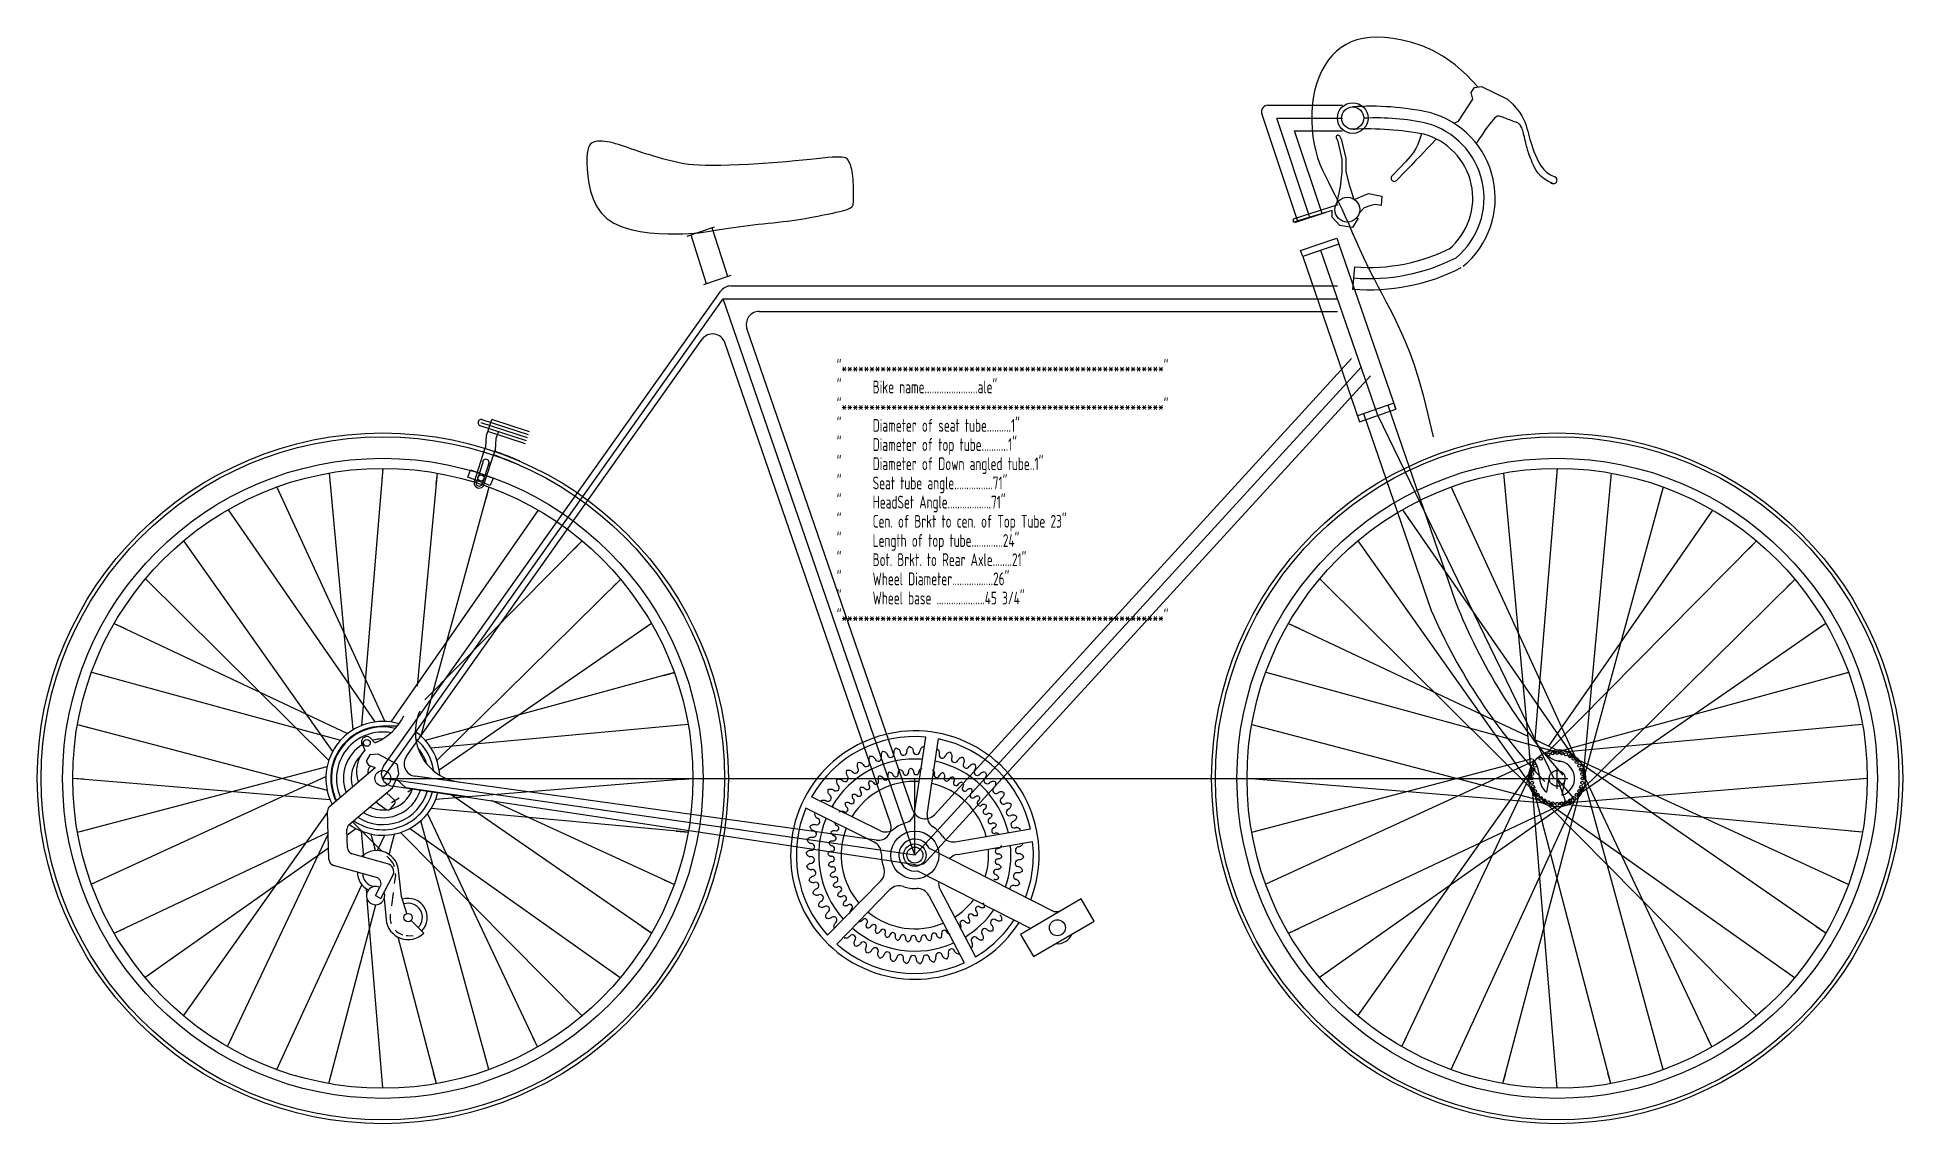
# Model space of a CAD drawing. Extents: x 1875.4 to 1948.3, y 1028.9 to 1071.4.
import ezdxf

# ---------------------------------------------------------------- set-up
doc = ezdxf.new("R2010")
doc.units = 0
doc.header["$MEASUREMENT"] = 0
for name, color, linetype in [('A-Anno-Note', 211, 'Continuous'), ('BLU', 5, 'Continuous'), ('blufram', 5, 'Continuous'), ('CYA', 4, 'Continuous'), ('grafram', 14, 'Continuous'), ('GRE', 3, 'Continuous'), ('grefram', 3, 'Continuous'), ('RED', 1, 'Continuous'), ('redfram', 1, 'Continuous'), ('TXT', 4, 'Continuous'), ('WHI', 7, 'Continuous'), ('YEL', 2, 'Continuous')]:
    doc.layers.add(name, color=color, linetype=linetype)
doc.styles.get("Standard").update_dxf_attribs({"font": 'archquik.shx', "width": 0.75})

msp = doc.modelspace()

# ---------------------------------------------------------------- texts
at = {"layer": 'A-Anno-Note', "width": 0.75}
for s, p in [('"**********************************************************" ', (1906.683, 1058.24)), ('"      Bike name......................ale" ', (1906.683, 1057.49)), ('"**********************************************************" ', (1906.683, 1056.74)), ('"      Diameter of seat tube..........1" ', (1906.683, 1055.99)), ('"      Diameter of top tube...........1" ', (1906.683, 1055.24)), ('"      Diameter of Down angled tube..1" ', (1906.683, 1054.49)), ('"      Seat tube angle................71" ', (1906.683, 1053.74)), ('"      HeadSet Angle..................71" ', (1906.683, 1052.99)), ('"      Cen. of Brkt to cen. of Top Tube 23" ', (1906.683, 1052.24)), ('"      Length of top tube.............24" ', (1906.683, 1051.49)), ('"      Bot. Brkt. to Rear Axle........21" ', (1906.683, 1050.74)), ('"      Wheel Diameter.................26" ', (1906.683, 1049.99)), ('"      Wheel base ....................45 3/4" ', (1906.683, 1049.24)), ('"**********************************************************" ', (1906.683, 1048.49))]:
    msp.add_text(s, height=0.5, dxfattribs=at).set_placement(p)

# ---------------------------------------------------------------- blocks, each defined once
blk = doc.blocks.new('B-CRANK1')
at = {"layer": 'BLU'}
for points in [[(-1.748, 3.875), (-1.774, 3.839), (-1.786, 3.813), (-1.796, 3.783), (-1.801, 3.759), (-1.802, 3.73), (-1.801, 3.711), (-1.797, 3.692), (-1.789, 3.669), (-1.782, 3.649)], [(-1.746, 3.875), (-1.701, 3.87), (-1.674, 3.862), (-1.645, 3.85), (-1.624, 3.838), (-1.601, 3.82), (-1.588, 3.807), (-1.576, 3.79), (-1.563, 3.77), (-1.539, 3.724)], [(-1.387, 3.678), (-1.387, 3.678)], [(-1.387, 3.678), (-1.387, 3.678)], [(-1.248, 4.064), (-1.279, 4.031), (-1.294, 4.007), (-1.308, 3.979), (-1.315, 3.955), (-1.32, 3.927), (-1.322, 3.908), (-1.32, 3.888), (-1.315, 3.864), (-1.311, 3.844)], [(-1.247, 4.063), (-1.203, 4.053), (-1.176, 4.042), (-1.15, 4.026), (-1.13, 4.011), (-1.11, 3.99), (-1.098, 3.976), (-1.089, 3.958), (-1.078, 3.936), (-1.06, 3.887)], [(-0.915, 3.823), (-0.915, 3.823)], [(-0.915, 3.823), (-0.915, 3.823)], [(-0.729, 4.188), (-0.764, 4.159), (-0.782, 4.137), (-0.799, 4.111), (-0.809, 4.089), (-0.818, 4.061), (-0.822, 4.043), (-0.822, 4.023), (-0.821, 3.998), (-0.819, 3.978)], [(-0.728, 4.187), (-0.685, 4.172), (-0.661, 4.157), (-0.636, 4.138), (-0.619, 4.121), (-0.601, 4.098), (-0.591, 4.082), (-0.584, 4.063), (-0.577, 4.04), (-0.564, 3.99)], [(-0.429, 3.907), (-0.429, 3.907)], [(-0.428, 3.907), (-0.429, 3.907)], [(-0.198, 4.247), (-0.237, 4.222), (-0.257, 4.203), (-0.277, 4.179), (-0.29, 4.158), (-0.302, 4.132), (-0.308, 4.114), (-0.311, 4.094), (-0.313, 4.07), (-0.314, 4.049)], [(-0.197, 4.245), (-0.157, 4.225), (-0.134, 4.207), (-0.112, 4.186), (-0.097, 4.166), (-0.083, 4.141), (-0.075, 4.124), (-0.07, 4.104), (-0.066, 4.081), (-0.06, 4.029)], [(0.064, 3.93), (0.065, 3.93)], [(0.065, 3.93), (0.065, 3.93)], [(0.335, 4.238), (0.294, 4.219), (0.271, 4.202), (0.249, 4.181), (0.233, 4.162), (0.218, 4.137), (0.21, 4.12), (0.204, 4.101), (0.199, 4.077), (0.196, 4.056)], [(0.556, 3.891), (0.557, 3.891)], [(0.557, 3.891), (0.557, 3.891)], [(0.865, 4.161), (0.899, 4.131), (0.916, 4.108), (0.932, 4.082), (0.942, 4.059), (0.95, 4.032), (0.953, 4.013), (0.953, 3.993), (0.951, 3.969), (0.944, 3.917)], [(1.04, 3.791), (1.04, 3.79)], [(1.04, 3.791), (1.04, 3.79)], [(1.379, 4.022), (1.334, 4.013), (1.308, 4.002), (1.281, 3.987), (1.261, 3.973), (1.24, 3.953), (1.228, 3.939), (1.218, 3.921), (1.207, 3.899), (1.199, 3.88)], [(1.379, 4.02), (1.409, 3.986), (1.424, 3.961), (1.436, 3.933), (1.443, 3.909), (1.447, 3.881), (1.449, 3.862), (1.446, 3.842), (1.441, 3.818), (1.427, 3.768)], [(1.872, 3.817), (1.827, 3.814), (1.799, 3.807), (1.77, 3.795), (1.749, 3.784), (1.726, 3.766), (1.712, 3.754), (1.699, 3.738), (1.686, 3.717), (1.676, 3.699)], [(1.872, 3.815), (1.898, 3.778), (1.909, 3.752), (1.918, 3.722), (1.922, 3.698), (1.922, 3.669), (1.921, 3.65), (1.916, 3.63), (1.908, 3.608), (1.888, 3.559)], [(-3.052, 2.96), (-3.063, 2.916), (-3.065, 2.887), (-3.063, 2.856), (-3.058, 2.832), (-3.048, 2.805), (-3.041, 2.788), (-3.029, 2.771), (-3.014, 2.752), (-3, 2.737)], [(-3.05, 2.96), (-3.006, 2.972), (-2.978, 2.975), (-2.947, 2.974), (-2.923, 2.97), (-2.895, 2.962), (-2.878, 2.955), (-2.861, 2.944), (-2.841, 2.93), (-2.802, 2.896)], [(-2.657, 3.319), (-2.673, 3.277), (-2.678, 3.249), (-2.681, 3.218), (-2.679, 3.193), (-2.673, 3.165), (-2.668, 3.147), (-2.658, 3.129), (-2.646, 3.108), (-2.633, 3.091)], [(-2.655, 3.319), (-2.61, 3.326), (-2.582, 3.325), (-2.551, 3.32), (-2.527, 3.313), (-2.501, 3.301), (-2.485, 3.292), (-2.469, 3.279), (-2.452, 3.263), (-2.417, 3.224)], [(-2.22, 3.626), (-2.241, 3.586), (-2.25, 3.559), (-2.256, 3.528), (-2.258, 3.504), (-2.255, 3.475), (-2.252, 3.456), (-2.245, 3.438), (-2.235, 3.416), (-2.225, 3.397)], [(-2.258, 3.218), (-2.258, 3.217)], [(-2.258, 3.217), (-2.258, 3.217)], [(-2.218, 3.625), (-2.173, 3.627), (-2.145, 3.622), (-2.115, 3.614), (-2.092, 3.604), (-2.068, 3.589), (-2.052, 3.578), (-2.039, 3.563), (-2.023, 3.544), (-1.993, 3.502)], [(-1.837, 3.475), (-1.837, 3.475)], [(-1.837, 3.475), (-1.837, 3.475)], [(-1.398, 3.1), (-1.419, 3.071), (-1.429, 3.05), (-1.437, 3.027), (-1.44, 3.007), (-1.441, 2.984), (-1.441, 2.969), (-1.437, 2.953), (-1.432, 2.935), (-1.426, 2.919)], [(-1.397, 3.1), (-1.361, 3.096), (-1.339, 3.09), (-1.316, 3.08), (-1.299, 3.07), (-1.281, 3.056), (-1.27, 3.045), (-1.261, 3.032), (-1.251, 3.016), (-1.231, 2.979)], [(-1.11, 2.942), (-1.109, 2.942)], [(-1.109, 2.942), (-1.109, 2.942)], [(-0.999, 3.251), (-1.023, 3.225), (-1.036, 3.205), (-1.046, 3.183), (-1.052, 3.164), (-1.056, 3.141), (-1.057, 3.126), (-1.056, 3.11), (-1.052, 3.091), (-1.048, 3.075)], [(-0.998, 3.25), (-0.962, 3.242), (-0.941, 3.233), (-0.92, 3.221), (-0.904, 3.209), (-0.888, 3.192), (-0.878, 3.181), (-0.871, 3.166), (-0.863, 3.149), (-0.848, 3.11)], [(-0.732, 3.058), (-0.732, 3.058)], [(-0.732, 3.058), (-0.732, 3.058)], [(-0.583, 3.351), (-0.611, 3.327), (-0.626, 3.31), (-0.639, 3.289), (-0.647, 3.271), (-0.654, 3.249), (-0.657, 3.234), (-0.658, 3.218), (-0.657, 3.199), (-0.655, 3.182)], [(-0.582, 3.35), (-0.548, 3.337), (-0.528, 3.326), (-0.509, 3.311), (-0.495, 3.297), (-0.481, 3.278), (-0.473, 3.266), (-0.467, 3.251), (-0.461, 3.232), (-0.451, 3.192)], [(-0.343, 3.126), (-0.343, 3.126)], [(-0.343, 3.126), (-0.343, 3.126)], [(-0.159, 3.397), (-0.189, 3.378), (-0.206, 3.362), (-0.222, 3.343), (-0.232, 3.326), (-0.242, 3.305), (-0.247, 3.291), (-0.249, 3.275), (-0.251, 3.256), (-0.251, 3.239)], [(-0.158, 3.396), (-0.126, 3.38), (-0.107, 3.366), (-0.09, 3.348), (-0.078, 3.333), (-0.066, 3.313), (-0.06, 3.299), (-0.056, 3.284), (-0.053, 3.264), (-0.048, 3.223)], [(0.051, 3.144), (0.052, 3.144)], [(0.052, 3.144), (0.052, 3.144)], [(0.268, 3.391), (0.236, 3.375), (0.217, 3.361), (0.199, 3.344), (0.187, 3.329), (0.175, 3.31), (0.168, 3.296), (0.163, 3.281), (0.159, 3.262), (0.157, 3.245)], [(0.692, 3.329), (0.719, 3.305), (0.733, 3.287), (0.746, 3.266), (0.754, 3.248), (0.76, 3.225), (0.762, 3.21), (0.762, 3.194), (0.761, 3.175), (0.755, 3.134)], [(0.832, 3.033), (0.832, 3.032)], [(0.832, 3.032), (0.832, 3.032)], [(1.103, 3.217), (1.067, 3.21), (1.046, 3.202), (1.024, 3.19), (1.009, 3.178), (0.992, 3.162), (0.982, 3.151), (0.974, 3.137), (0.966, 3.119), (0.959, 3.104)], [(1.104, 3.216), (1.127, 3.189), (1.139, 3.169), (1.149, 3.146), (1.155, 3.128), (1.158, 3.105), (1.159, 3.09), (1.157, 3.074), (1.153, 3.055), (1.142, 3.014)], [(1.498, 3.054), (1.461, 3.051), (1.439, 3.045), (1.416, 3.036), (1.399, 3.027), (1.381, 3.013), (1.369, 3.003), (1.36, 2.99), (1.349, 2.974), (1.341, 2.959)], [(1.498, 3.052), (1.518, 3.022), (1.527, 3.001), (1.534, 2.978), (1.537, 2.958), (1.538, 2.935), (1.537, 2.92), (1.533, 2.904), (1.527, 2.886), (1.511, 2.847)], [(1.507, 3.63), (1.507, 3.63)], [(1.507, 3.63), (1.507, 3.63)], [(1.95, 3.413), (1.95, 3.413)], [(1.95, 3.413), (1.95, 3.413)], [(2.336, 3.552), (2.29, 3.555), (2.262, 3.551), (2.232, 3.544), (2.209, 3.535), (2.184, 3.52), (2.169, 3.509), (2.155, 3.495), (2.139, 3.477), (2.126, 3.46)], [(2.336, 3.551), (2.356, 3.51), (2.364, 3.483), (2.369, 3.452), (2.37, 3.428), (2.367, 3.399), (2.363, 3.38), (2.356, 3.362), (2.345, 3.34), (2.32, 3.295)], [(2.362, 3.142), (2.362, 3.141)], [(2.362, 3.141), (2.362, 3.141)], [(2.762, 3.232), (2.718, 3.24), (2.689, 3.24), (2.659, 3.236), (2.635, 3.23), (2.608, 3.219), (2.591, 3.21), (2.576, 3.197), (2.558, 3.181), (2.543, 3.166)], [(2.762, 3.23), (2.778, 3.187), (2.782, 3.159), (2.783, 3.128), (2.781, 3.104), (2.774, 3.075), (2.768, 3.057), (2.759, 3.04), (2.745, 3.02), (2.714, 2.978)], [(-3.399, 2.554), (-3.404, 2.509), (-3.402, 2.481), (-3.397, 2.45), (-3.389, 2.427), (-3.376, 2.401), (-3.366, 2.385), (-3.353, 2.37), (-3.335, 2.353), (-3.32, 2.339)], [(-3.397, 2.554), (-3.355, 2.572), (-3.327, 2.578), (-3.297, 2.581), (-3.272, 2.581), (-3.244, 2.576), (-3.225, 2.571), (-3.207, 2.562), (-3.186, 2.55), (-3.142, 2.522)], [(-2.987, 2.555), (-2.987, 2.555)], [(-2.987, 2.555), (-2.987, 2.555)], [(-2.643, 2.909), (-2.643, 2.909)], [(-2.643, 2.909), (-2.643, 2.909)], [(-2.441, 2.368), (-2.45, 2.333), (-2.452, 2.31), (-2.45, 2.285), (-2.446, 2.266), (-2.439, 2.244), (-2.433, 2.23), (-2.424, 2.217), (-2.411, 2.202), (-2.4, 2.189)], [(-2.44, 2.368), (-2.405, 2.378), (-2.382, 2.38), (-2.358, 2.379), (-2.338, 2.376), (-2.316, 2.37), (-2.302, 2.364), (-2.289, 2.355), (-2.273, 2.344), (-2.241, 2.317)], [(-2.125, 2.655), (-2.139, 2.621), (-2.143, 2.599), (-2.144, 2.574), (-2.143, 2.555), (-2.138, 2.532), (-2.134, 2.518), (-2.127, 2.503), (-2.116, 2.487), (-2.107, 2.473)], [(-2.124, 2.655), (-2.088, 2.661), (-2.065, 2.66), (-2.041, 2.656), (-2.022, 2.651), (-2.001, 2.641), (-1.988, 2.634), (-1.975, 2.624), (-1.961, 2.61), (-1.933, 2.579)], [(-2.114, 2.327), (-2.115, 2.327)], [(-2.115, 2.327), (-2.115, 2.327)], [(-1.776, 2.901), (-1.793, 2.869), (-1.8, 2.847), (-1.805, 2.823), (-1.806, 2.803), (-1.804, 2.78), (-1.802, 2.765), (-1.796, 2.75), (-1.788, 2.732), (-1.78, 2.718)], [(-1.806, 2.574), (-1.806, 2.574)], [(-1.806, 2.574), (-1.806, 2.574)], [(-1.775, 2.9), (-1.738, 2.901), (-1.716, 2.898), (-1.692, 2.891), (-1.674, 2.883), (-1.654, 2.871), (-1.642, 2.862), (-1.631, 2.85), (-1.619, 2.835), (-1.595, 2.801)], [(-1.47, 2.78), (-1.469, 2.78)], [(-1.469, 2.78), (-1.469, 2.78)], [(1.206, 2.904), (1.205, 2.904)], [(1.205, 2.904), (1.205, 2.904)], [(1.56, 2.73), (1.56, 2.73)], [(1.56, 2.73), (1.56, 2.73)], [(1.868, 2.842), (1.832, 2.844), (1.81, 2.841), (1.786, 2.835), (1.767, 2.828), (1.747, 2.816), (1.735, 2.808), (1.724, 2.796), (1.711, 2.781), (1.701, 2.768)], [(1.869, 2.84), (1.885, 2.808), (1.891, 2.786), (1.896, 2.762), (1.896, 2.742), (1.894, 2.719), (1.891, 2.704), (1.885, 2.689), (1.876, 2.672), (1.856, 2.636)], [(1.89, 2.513), (1.89, 2.513)], [(1.89, 2.513), (1.89, 2.513)], [(2.21, 2.585), (2.174, 2.592), (2.151, 2.592), (2.127, 2.589), (2.108, 2.584), (2.086, 2.575), (2.073, 2.568), (2.06, 2.558), (2.046, 2.545), (2.034, 2.533)], [(2.21, 2.584), (2.222, 2.55), (2.226, 2.527), (2.227, 2.502), (2.225, 2.483), (2.219, 2.46), (2.215, 2.446), (2.207, 2.432), (2.196, 2.416), (2.171, 2.382)], [(2.19, 2.256), (2.19, 2.257)], [(2.19, 2.257), (2.19, 2.257)], [(2.517, 2.288), (2.482, 2.299), (2.459, 2.302), (2.435, 2.302), (2.415, 2.299), (2.393, 2.293), (2.379, 2.288), (2.365, 2.28), (2.349, 2.268), (2.336, 2.258)], [(2.516, 2.287), (2.524, 2.251), (2.525, 2.228), (2.523, 2.204), (2.518, 2.184), (2.51, 2.163), (2.504, 2.149), (2.494, 2.136), (2.482, 2.121), (2.453, 2.091)], [(2.737, 2.821), (2.737, 2.821)], [(2.738, 2.821), (2.737, 2.821)], [(3.146, 2.86), (3.102, 2.874), (3.074, 2.877), (3.043, 2.877), (3.019, 2.874), (2.991, 2.866), (2.973, 2.86), (2.956, 2.849), (2.936, 2.835), (2.92, 2.822)], [(3.145, 2.858), (3.155, 2.814), (3.156, 2.785), (3.153, 2.754), (3.148, 2.731), (3.138, 2.703), (3.13, 2.686), (3.118, 2.67), (3.102, 2.652), (3.066, 2.614)], [(3.069, 2.456), (3.069, 2.455)], [(3.069, 2.455), (3.069, 2.455)], [(3.479, 2.443), (3.438, 2.462), (3.41, 2.469), (3.38, 2.473), (3.355, 2.473), (3.327, 2.469), (3.308, 2.465), (3.29, 2.456), (3.268, 2.445), (3.251, 2.434)], [(3.479, 2.441), (3.483, 2.396), (3.48, 2.368), (3.474, 2.338), (3.466, 2.314), (3.452, 2.289), (3.442, 2.273), (3.428, 2.258), (3.41, 2.242), (3.37, 2.209)], [(-3.927, 1.629), (-3.921, 1.584), (-3.912, 1.556), (-3.899, 1.528), (-3.886, 1.508), (-3.867, 1.486), (-3.854, 1.473), (-3.837, 1.461), (-3.816, 1.449), (-3.797, 1.44)], [(-3.69, 2.108), (-3.651, 2.131), (-3.624, 2.141), (-3.594, 2.148), (-3.57, 2.15), (-3.541, 2.149), (-3.522, 2.147), (-3.503, 2.14), (-3.481, 2.131), (-3.434, 2.108)], [(-3.529, 1.732), (-3.528, 1.732)], [(-3.528, 1.732), (-3.528, 1.732)], [(-3.284, 2.161), (-3.284, 2.16)], [(-3.284, 2.16), (-3.284, 2.16)], [(-2.952, 1.687), (-2.921, 1.705), (-2.899, 1.713), (-2.875, 1.718), (-2.856, 1.72), (-2.833, 1.719), (-2.818, 1.717), (-2.802, 1.712), (-2.784, 1.705), (-2.747, 1.687)], [(-2.719, 2.043), (-2.723, 2.007), (-2.722, 1.984), (-2.717, 1.96), (-2.711, 1.941), (-2.701, 1.921), (-2.693, 1.908), (-2.682, 1.896), (-2.668, 1.882), (-2.656, 1.871)], [(-2.718, 2.043), (-2.684, 2.058), (-2.662, 2.063), (-2.637, 2.065), (-2.618, 2.065), (-2.595, 2.061), (-2.58, 2.057), (-2.566, 2.05), (-2.549, 2.04), (-2.514, 2.018)], [(-2.627, 1.728), (-2.627, 1.728)], [(-2.627, 1.728), (-2.627, 1.728)], [(-2.39, 2.044), (-2.39, 2.044)], [(-2.39, 2.044), (-2.39, 2.044)], [(2.456, 1.964), (2.455, 1.964)], [(2.455, 1.964), (2.455, 1.964)], [(2.783, 1.954), (2.75, 1.97), (2.728, 1.975), (2.704, 1.979), (2.684, 1.978), (2.661, 1.975), (2.647, 1.972), (2.632, 1.965), (2.615, 1.956), (2.6, 1.947)], [(2.682, 1.641), (2.682, 1.641)], [(2.682, 1.641), (2.682, 1.641)], [(2.783, 1.953), (2.786, 1.917), (2.784, 1.894), (2.779, 1.87), (2.772, 1.852), (2.762, 1.831), (2.754, 1.818), (2.742, 1.807), (2.728, 1.794), (2.696, 1.767)], [(3.006, 1.59), (2.976, 1.609), (2.954, 1.618), (2.93, 1.624), (2.911, 1.626), (2.888, 1.626), (2.873, 1.625), (2.857, 1.62), (2.839, 1.613), (2.824, 1.606)], [(3.006, 1.589), (3.005, 1.553), (3, 1.53), (2.992, 1.507), (2.983, 1.489), (2.969, 1.471), (2.96, 1.459), (2.947, 1.449), (2.931, 1.438), (2.896, 1.416)], [(3.353, 2.052), (3.353, 2.051)], [(3.353, 2.051), (3.353, 2.051)], [(3.758, 1.988), (3.72, 2.012), (3.693, 2.022), (3.663, 2.03), (3.639, 2.033), (3.61, 2.032), (3.591, 2.031), (3.572, 2.025), (3.549, 2.016), (3.53, 2.008)], [(3.583, 1.615), (3.583, 1.615)], [(3.584, 1.615), (3.583, 1.615)], [(3.757, 1.986), (3.756, 1.941), (3.75, 1.913), (3.739, 1.884), (3.728, 1.862), (3.712, 1.838), (3.7, 1.824), (3.684, 1.811), (3.664, 1.797), (3.62, 1.77)], [(3.978, 1.501), (3.942, 1.53), (3.917, 1.543), (3.889, 1.555), (3.865, 1.561), (3.836, 1.564), (3.817, 1.565), (3.797, 1.561), (3.774, 1.555), (3.754, 1.549)], [(3.977, 1.5), (3.969, 1.455), (3.96, 1.428), (3.946, 1.4), (3.932, 1.38), (3.913, 1.358), (3.899, 1.346), (3.882, 1.335), (3.861, 1.324), (3.813, 1.302)], [(-4.1, 1.124), (-4.089, 1.08), (-4.076, 1.054), (-4.06, 1.028), (-4.044, 1.009), (-4.023, 0.989), (-4.008, 0.978), (-3.99, 0.969), (-3.967, 0.96), (-3.948, 0.953)], [(-4.099, 1.124), (-4.066, 1.156), (-4.043, 1.172), (-4.015, 1.187), (-3.992, 1.195), (-3.964, 1.201), (-3.945, 1.203), (-3.925, 1.202), (-3.901, 1.198), (-3.85, 1.188)], [(-3.848, 0.8), (-3.848, 0.8)], [(-3.848, 0.8), (-3.848, 0.8)], [(-3.718, 1.276), (-3.718, 1.276)], [(-3.718, 1.276), (-3.718, 1.276)], [(-3.28, 0.899), (-3.271, 0.864), (-3.261, 0.843), (-3.248, 0.822), (-3.235, 0.807), (-3.218, 0.792), (-3.206, 0.782), (-3.192, 0.775), (-3.174, 0.768), (-3.158, 0.762)], [(-3.279, 0.899), (-3.253, 0.925), (-3.234, 0.938), (-3.212, 0.949), (-3.194, 0.956), (-3.171, 0.961), (-3.156, 0.963), (-3.14, 0.961), (-3.121, 0.959), (-3.08, 0.95)], [(-3.142, 1.303), (-3.137, 1.267), (-3.13, 1.245), (-3.119, 1.223), (-3.109, 1.206), (-3.094, 1.189), (-3.083, 1.178), (-3.069, 1.169), (-3.053, 1.16), (-3.038, 1.152)], [(-2.974, 1.021), (-2.974, 1.021)], [(-2.974, 1.021), (-2.974, 1.021)], [(2.867, 1.292), (2.867, 1.292)], [(2.867, 1.292), (2.867, 1.292)], [(3.182, 1.201), (3.154, 1.224), (3.134, 1.235), (3.111, 1.244), (3.092, 1.249), (3.069, 1.251), (3.054, 1.252), (3.038, 1.249), (3.019, 1.244), (3.003, 1.239)], [(3.006, 0.923), (3.006, 0.922)], [(3.006, 0.922), (3.006, 0.922)], [(3.181, 1.2), (3.176, 1.164), (3.168, 1.142), (3.157, 1.12), (3.146, 1.104), (3.13, 1.087), (3.119, 1.076), (3.106, 1.068), (3.088, 1.059), (3.051, 1.042)], [(3.307, 0.793), (3.282, 0.819), (3.264, 0.832), (3.242, 0.844), (3.224, 0.851), (3.201, 0.857), (3.187, 0.859), (3.17, 0.858), (3.151, 0.856), (3.135, 0.853)], [(3.758, 1.153), (3.758, 1.153)], [(3.758, 1.153), (3.758, 1.153)], [(4.134, 0.991), (4.103, 1.024), (4.08, 1.04), (4.053, 1.055), (4.03, 1.064), (4.002, 1.071), (3.983, 1.074), (3.963, 1.073), (3.939, 1.07), (3.918, 1.067)], [(-4.251, 0.069), (-4.229, 0.029), (-4.21, 0.007), (-4.188, -0.014), (-4.168, -0.029), (-4.142, -0.042), (-4.125, -0.049), (-4.105, -0.054), (-4.081, -0.057), (-4.061, -0.059)], [(-4.249, 0.07), (-4.226, 0.109), (-4.207, 0.13), (-4.184, 0.151), (-4.164, 0.165), (-4.138, 0.177), (-4.121, 0.184), (-4.101, 0.188), (-4.077, 0.191), (-4.025, 0.193)], [(-4.209, 0.601), (-4.192, 0.559), (-4.176, 0.535), (-4.157, 0.511), (-4.139, 0.494), (-4.115, 0.477), (-4.099, 0.468), (-4.08, 0.461), (-4.056, 0.455), (-4.036, 0.451)], [(-4.207, 0.602), (-4.179, 0.638), (-4.158, 0.656), (-4.132, 0.674), (-4.111, 0.685), (-4.083, 0.695), (-4.065, 0.699), (-4.045, 0.7), (-4.021, 0.7), (-3.969, 0.696)], [(-3.918, 0.311), (-3.918, 0.311)], [(-3.918, 0.311), (-3.918, 0.311)], [(-3.401, 0.055), (-3.383, 0.023), (-3.368, 0.006), (-3.35, -0.011), (-3.334, -0.023), (-3.314, -0.034), (-3.3, -0.04), (-3.284, -0.043), (-3.265, -0.046), (-3.248, -0.047)], [(-3.4, 0.056), (-3.381, 0.087), (-3.366, 0.104), (-3.347, 0.121), (-3.331, 0.132), (-3.31, 0.142), (-3.296, 0.147), (-3.281, 0.15), (-3.261, 0.152), (-3.22, 0.155)], [(-3.367, 0.481), (-3.353, 0.447), (-3.341, 0.428), (-3.325, 0.409), (-3.311, 0.395), (-3.292, 0.382), (-3.279, 0.374), (-3.264, 0.369), (-3.245, 0.364), (-3.229, 0.361)], [(-3.366, 0.481), (-3.343, 0.51), (-3.326, 0.525), (-3.306, 0.539), (-3.288, 0.548), (-3.267, 0.556), (-3.252, 0.559), (-3.236, 0.56), (-3.216, 0.56), (-3.175, 0.557)], [(-3.135, 0.249), (-3.135, 0.249)], [(-3.135, 0.249), (-3.135, 0.249)], [(-3.079, 0.64), (-3.079, 0.64)], [(-3.079, 0.64), (-3.079, 0.64)], [(3.098, 0.539), (3.098, 0.538)], [(3.141, 0.146), (3.141, 0.146)], [(3.141, 0.146), (3.141, 0.146)], [(3.38, 0.371), (3.365, 0.337), (3.352, 0.319), (3.336, 0.3), (3.321, 0.287), (3.302, 0.274), (3.289, 0.267), (3.274, 0.262), (3.255, 0.257), (3.214, 0.25)], [(3.401, -0.055), (3.383, -0.023), (3.368, -0.006), (3.35, 0.011), (3.334, 0.023), (3.314, 0.034), (3.3, 0.04), (3.284, 0.043), (3.265, 0.046), (3.248, 0.047)], [(3.873, 0.673), (3.872, 0.673)], [(3.873, 0.673), (3.872, 0.673)], [(3.926, 0.183), (3.926, 0.182)], [(3.926, 0.182), (3.926, 0.182)], [(4.225, 0.463), (4.207, 0.422), (4.191, 0.398), (4.17, 0.375), (4.152, 0.359), (4.128, 0.343), (4.111, 0.334), (4.092, 0.328), (4.068, 0.322), (4.017, 0.313)], [(4.251, -0.069), (4.229, -0.029), (4.21, -0.007), (4.188, 0.014), (4.168, 0.029), (4.142, 0.042), (4.125, 0.049), (4.105, 0.054), (4.081, 0.057), (4.061, 0.059)], [(-4.226, -0.465), (-4.199, -0.501), (-4.178, -0.521), (-4.153, -0.539), (-4.132, -0.551), (-4.105, -0.561), (-4.086, -0.566), (-4.066, -0.568), (-4.042, -0.568), (-4.021, -0.567)], [(-4.225, -0.463), (-4.207, -0.422), (-4.191, -0.398), (-4.17, -0.375), (-4.152, -0.359), (-4.128, -0.343), (-4.111, -0.334), (-4.092, -0.328), (-4.068, -0.322), (-4.017, -0.313)], [(-3.926, -0.183), (-3.926, -0.182)], [(-3.926, -0.182), (-3.926, -0.182)], [(-3.873, -0.673), (-3.872, -0.673)], [(-3.873, -0.673), (-3.872, -0.673)], [(-3.381, -0.372), (-3.359, -0.401), (-3.343, -0.417), (-3.323, -0.431), (-3.305, -0.441), (-3.284, -0.449), (-3.269, -0.453), (-3.253, -0.454), (-3.234, -0.454), (-3.217, -0.454)], [(-3.38, -0.371), (-3.365, -0.337), (-3.352, -0.319), (-3.336, -0.3), (-3.321, -0.287), (-3.302, -0.274), (-3.289, -0.267), (-3.274, -0.262), (-3.255, -0.257), (-3.214, -0.25)], [(-3.307, -0.791), (-3.296, -0.757), (-3.286, -0.736), (-3.272, -0.716), (-3.259, -0.701), (-3.242, -0.686), (-3.23, -0.677), (-3.215, -0.67), (-3.197, -0.663), (-3.157, -0.651)], [(-3.141, -0.146), (-3.141, -0.146)], [(-3.141, -0.146), (-3.141, -0.146)], [(-3.098, -0.538), (-3.098, -0.538)], [(-3.098, -0.539), (-3.098, -0.538)], [(3.079, -0.64), (3.079, -0.64)], [(3.079, -0.64), (3.079, -0.64)], [(3.135, -0.249), (3.135, -0.249)], [(3.135, -0.249), (3.135, -0.249)], [(3.366, -0.481), (3.343, -0.51), (3.326, -0.525), (3.306, -0.539), (3.288, -0.548), (3.267, -0.556), (3.252, -0.559), (3.236, -0.56), (3.216, -0.56), (3.175, -0.557)], [(3.4, -0.056), (3.381, -0.087), (3.366, -0.104), (3.347, -0.121), (3.331, -0.132), (3.31, -0.142), (3.296, -0.147), (3.281, -0.15), (3.261, -0.152), (3.22, -0.155)], [(3.367, -0.481), (3.353, -0.447), (3.341, -0.428), (3.325, -0.409), (3.311, -0.395), (3.292, -0.382), (3.279, -0.374), (3.264, -0.369), (3.245, -0.364), (3.229, -0.361)], [(3.918, -0.311), (3.918, -0.311)], [(3.918, -0.311), (3.918, -0.311)], [(4.207, -0.602), (4.179, -0.638), (4.158, -0.656), (4.132, -0.674), (4.111, -0.685), (4.083, -0.695), (4.065, -0.699), (4.045, -0.7), (4.021, -0.7), (3.969, -0.696)], [(4.249, -0.07), (4.226, -0.109), (4.207, -0.13), (4.184, -0.151), (4.164, -0.165), (4.138, -0.177), (4.121, -0.184), (4.101, -0.188), (4.077, -0.191), (4.025, -0.193)], [(4.209, -0.601), (4.192, -0.559), (4.176, -0.535), (4.157, -0.511), (4.139, -0.494), (4.115, -0.477), (4.099, -0.468), (4.08, -0.461), (4.056, -0.455), (4.036, -0.451)], [(-4.134, -0.991), (-4.103, -1.024), (-4.08, -1.04), (-4.053, -1.055), (-4.03, -1.064), (-4.002, -1.071), (-3.983, -1.074), (-3.963, -1.073), (-3.939, -1.07), (-3.918, -1.067)], [(-4.133, -0.989), (-4.12, -0.946), (-4.108, -0.92), (-4.09, -0.895), (-4.074, -0.876), (-4.052, -0.857), (-4.037, -0.846), (-4.019, -0.838), (-3.996, -0.829), (-3.946, -0.814)], [(-3.977, -1.5), (-3.969, -1.455), (-3.96, -1.428), (-3.946, -1.4), (-3.932, -1.38), (-3.913, -1.358), (-3.899, -1.346), (-3.882, -1.335), (-3.861, -1.324), (-3.813, -1.302)], [(-3.758, -1.153), (-3.758, -1.153)], [(-3.758, -1.153), (-3.758, -1.153)], [(-3.307, -0.793), (-3.282, -0.819), (-3.264, -0.832), (-3.242, -0.844), (-3.224, -0.851), (-3.201, -0.857), (-3.187, -0.859), (-3.17, -0.858), (-3.151, -0.856), (-3.135, -0.853)], [(-3.182, -1.201), (-3.154, -1.224), (-3.134, -1.235), (-3.111, -1.244), (-3.092, -1.249), (-3.069, -1.251), (-3.054, -1.252), (-3.038, -1.249), (-3.019, -1.244), (-3.003, -1.239)], [(-3.181, -1.2), (-3.176, -1.164), (-3.168, -1.142), (-3.157, -1.12), (-3.146, -1.104), (-3.13, -1.087), (-3.119, -1.076), (-3.106, -1.068), (-3.088, -1.059), (-3.051, -1.042)], [(-3.006, -0.922), (-3.006, -0.922)], [(-3.006, -0.923), (-3.006, -0.922)], [(-3.006, -1.589), (-3.005, -1.553), (-3, -1.53), (-2.992, -1.507), (-2.983, -1.489), (-2.969, -1.471), (-2.96, -1.459), (-2.947, -1.449), (-2.931, -1.438), (-2.896, -1.416)], [(-2.867, -1.292), (-2.867, -1.292)], [(-2.867, -1.292), (-2.867, -1.292)], [(2.974, -1.021), (2.974, -1.021)], [(2.974, -1.021), (2.974, -1.021)], [(3.279, -0.899), (3.253, -0.925), (3.234, -0.938), (3.212, -0.949), (3.194, -0.956), (3.171, -0.961), (3.156, -0.963), (3.14, -0.961), (3.121, -0.959), (3.08, -0.95)], [(3.28, -0.899), (3.271, -0.864), (3.261, -0.843), (3.248, -0.822), (3.235, -0.807), (3.218, -0.792), (3.206, -0.782), (3.192, -0.775), (3.174, -0.768), (3.158, -0.762)], [(3.718, -1.276), (3.718, -1.276)], [(3.718, -1.276), (3.718, -1.276)], [(3.848, -0.8), (3.848, -0.8)], [(3.848, -0.8), (3.848, -0.8)], [(4.099, -1.124), (4.066, -1.156), (4.043, -1.172), (4.015, -1.187), (3.992, -1.195), (3.964, -1.201), (3.945, -1.203), (3.925, -1.202), (3.901, -1.198), (3.85, -1.188)], [(4.1, -1.124), (4.089, -1.08), (4.076, -1.054), (4.06, -1.028), (4.044, -1.009), (4.023, -0.989), (4.008, -0.978), (3.99, -0.969), (3.967, -0.96), (3.948, -0.953)], [(-3.978, -1.501), (-3.942, -1.53), (-3.917, -1.543), (-3.889, -1.555), (-3.865, -1.561), (-3.836, -1.564), (-3.817, -1.565), (-3.797, -1.561), (-3.774, -1.555), (-3.754, -1.549)], [(-3.758, -1.988), (-3.72, -2.012), (-3.693, -2.022), (-3.663, -2.03), (-3.639, -2.033), (-3.61, -2.032), (-3.591, -2.031), (-3.572, -2.025), (-3.549, -2.016), (-3.53, -2.008)], [(-3.757, -1.986), (-3.756, -1.941), (-3.75, -1.913), (-3.739, -1.884), (-3.728, -1.862), (-3.712, -1.838), (-3.7, -1.824), (-3.684, -1.811), (-3.664, -1.797), (-3.62, -1.77)], [(-3.584, -1.615), (-3.583, -1.615)], [(-3.583, -1.615), (-3.583, -1.615)], [(-3.353, -2.052), (-3.353, -2.051)], [(-3.353, -2.051), (-3.353, -2.051)], [(-3.006, -1.59), (-2.976, -1.609), (-2.954, -1.618), (-2.93, -1.624), (-2.911, -1.626), (-2.888, -1.626), (-2.873, -1.625), (-2.857, -1.62), (-2.839, -1.613), (-2.824, -1.606)], [(-2.783, -1.953), (-2.786, -1.917), (-2.784, -1.894), (-2.779, -1.87), (-2.772, -1.852), (-2.762, -1.831), (-2.754, -1.818), (-2.742, -1.807), (-2.728, -1.794), (-2.696, -1.767)], [(-2.783, -1.954), (-2.75, -1.97), (-2.728, -1.975), (-2.704, -1.979), (-2.684, -1.978), (-2.661, -1.975), (-2.647, -1.972), (-2.632, -1.965), (-2.615, -1.956), (-2.6, -1.947)], [(-2.682, -1.641), (-2.682, -1.641)], [(-2.682, -1.641), (-2.682, -1.641)], [(-2.516, -2.287), (-2.524, -2.251), (-2.525, -2.228), (-2.523, -2.204), (-2.518, -2.184), (-2.51, -2.163), (-2.504, -2.149), (-2.494, -2.136), (-2.482, -2.121), (-2.453, -2.091)], [(-2.456, -1.964), (-2.455, -1.964)], [(-2.455, -1.964), (-2.455, -1.964)], [(2.39, -2.044), (2.39, -2.044)], [(2.39, -2.044), (2.39, -2.044)], [(2.718, -2.043), (2.684, -2.058), (2.662, -2.063), (2.637, -2.065), (2.618, -2.065), (2.595, -2.061), (2.58, -2.057), (2.566, -2.05), (2.549, -2.04), (2.514, -2.018)], [(2.719, -2.043), (2.723, -2.007), (2.722, -1.984), (2.717, -1.96), (2.711, -1.941), (2.701, -1.921), (2.693, -1.908), (2.682, -1.896), (2.668, -1.882), (2.656, -1.871)], [(3.284, -2.16), (3.284, -2.16)], [(3.284, -2.161), (3.284, -2.16)], [(3.529, -1.732), (3.528, -1.732)], [(3.528, -1.732), (3.528, -1.732)], [(-3.479, -2.441), (-3.483, -2.396), (-3.48, -2.368), (-3.474, -2.338), (-3.466, -2.314), (-3.452, -2.289), (-3.442, -2.273), (-3.428, -2.258), (-3.41, -2.242), (-3.37, -2.209)], [(-3.479, -2.443), (-3.438, -2.462), (-3.41, -2.469), (-3.38, -2.473), (-3.355, -2.473), (-3.327, -2.469), (-3.308, -2.465), (-3.29, -2.456), (-3.268, -2.445), (-3.251, -2.434)], [(-3.145, -2.858), (-3.155, -2.814), (-3.156, -2.785), (-3.153, -2.754), (-3.148, -2.731), (-3.138, -2.703), (-3.13, -2.686), (-3.118, -2.67), (-3.102, -2.652), (-3.066, -2.614)], [(-3.069, -2.456), (-3.069, -2.455)], [(-3.069, -2.455), (-3.069, -2.455)], [(-2.738, -2.821), (-2.737, -2.821)], [(-2.737, -2.821), (-2.737, -2.821)], [(-2.21, -2.585), (-2.174, -2.592), (-2.151, -2.592), (-2.127, -2.589), (-2.108, -2.584), (-2.086, -2.575), (-2.073, -2.568), (-2.06, -2.558), (-2.046, -2.545), (-2.034, -2.533)], [(-2.19, -2.256), (-2.19, -2.257)], [(-2.19, -2.257), (-2.19, -2.257)], [(-1.869, -2.84), (-1.885, -2.808), (-1.891, -2.786), (-1.896, -2.762), (-1.896, -2.742), (-1.894, -2.719), (-1.891, -2.704), (-1.885, -2.689), (-1.876, -2.672), (-1.856, -2.636)], [(-1.89, -2.513), (-1.89, -2.513)], [(-1.89, -2.513), (-1.89, -2.513)], [(-1.868, -2.842), (-1.832, -2.844), (-1.81, -2.841), (-1.786, -2.835), (-1.767, -2.828), (-1.747, -2.816), (-1.735, -2.808), (-1.724, -2.796), (-1.711, -2.781), (-1.701, -2.768)], [(-1.56, -2.73), (-1.56, -2.73)], [(-1.56, -2.73), (-1.56, -2.73)], [(-1.498, -3.052), (-1.518, -3.022), (-1.527, -3.001), (-1.534, -2.978), (-1.537, -2.958), (-1.538, -2.935), (-1.537, -2.92), (-1.533, -2.904), (-1.527, -2.886), (-1.511, -2.847)], [(-1.206, -2.904), (-1.205, -2.904)], [(-1.205, -2.904), (-1.205, -2.904)], [(1.776, -2.901), (1.793, -2.869), (1.8, -2.847), (1.805, -2.823), (1.806, -2.803), (1.804, -2.78), (1.802, -2.765), (1.796, -2.75), (1.788, -2.732), (1.78, -2.718)], [(1.806, -2.574), (1.806, -2.574)], [(1.806, -2.574), (1.806, -2.574)], [(2.124, -2.655), (2.088, -2.661), (2.065, -2.66), (2.041, -2.656), (2.022, -2.651), (2.001, -2.641), (1.988, -2.634), (1.975, -2.624), (1.961, -2.61), (1.933, -2.579)], [(2.125, -2.655), (2.139, -2.621), (2.143, -2.599), (2.144, -2.574), (2.143, -2.555), (2.138, -2.532), (2.134, -2.518), (2.127, -2.503), (2.116, -2.487), (2.107, -2.473)], [(2.114, -2.327), (2.115, -2.327)], [(2.115, -2.327), (2.115, -2.327)], [(2.44, -2.368), (2.405, -2.378), (2.382, -2.38), (2.358, -2.379), (2.338, -2.376), (2.316, -2.37), (2.302, -2.364), (2.289, -2.355), (2.273, -2.344), (2.241, -2.317)], [(2.441, -2.368), (2.45, -2.333), (2.452, -2.31), (2.45, -2.285), (2.446, -2.266), (2.439, -2.244), (2.433, -2.23), (2.424, -2.217), (2.411, -2.202), (2.4, -2.189)], [(2.643, -2.909), (2.643, -2.909)], [(2.643, -2.909), (2.643, -2.909)], [(3.05, -2.96), (3.006, -2.972), (2.978, -2.975), (2.947, -2.974), (2.923, -2.97), (2.895, -2.962), (2.878, -2.955), (2.861, -2.944), (2.841, -2.93), (2.802, -2.896)], [(2.987, -2.555), (2.987, -2.555)], [(2.987, -2.555), (2.987, -2.555)], [(3.052, -2.96), (3.063, -2.916), (3.065, -2.887), (3.063, -2.856), (3.058, -2.832), (3.048, -2.805), (3.041, -2.788), (3.029, -2.771), (3.014, -2.752), (3, -2.737)], [(3.397, -2.554), (3.355, -2.572), (3.327, -2.578), (3.297, -2.581), (3.272, -2.581), (3.244, -2.576), (3.225, -2.571), (3.207, -2.562), (3.186, -2.55), (3.142, -2.522)], [(3.399, -2.554), (3.404, -2.509), (3.402, -2.481), (3.397, -2.45), (3.389, -2.427), (3.376, -2.401), (3.366, -2.385), (3.353, -2.37), (3.335, -2.353), (3.32, -2.339)], [(-2.762, -3.232), (-2.718, -3.24), (-2.689, -3.24), (-2.659, -3.236), (-2.635, -3.23), (-2.608, -3.219), (-2.591, -3.21), (-2.576, -3.197), (-2.558, -3.181), (-2.543, -3.166)], [(-2.336, -3.551), (-2.356, -3.51), (-2.364, -3.483), (-2.369, -3.452), (-2.37, -3.428), (-2.367, -3.399), (-2.363, -3.38), (-2.356, -3.362), (-2.345, -3.34), (-2.32, -3.295)], [(-2.362, -3.142), (-2.362, -3.141)], [(-2.362, -3.141), (-2.362, -3.141)], [(-2.336, -3.552), (-2.29, -3.555), (-2.262, -3.551), (-2.232, -3.544), (-2.209, -3.535), (-2.184, -3.52), (-2.169, -3.509), (-2.155, -3.495), (-2.139, -3.477), (-2.126, -3.46)], [(-1.95, -3.413), (-1.95, -3.413)], [(-1.95, -3.413), (-1.95, -3.413)], [(-1.872, -3.815), (-1.898, -3.778), (-1.909, -3.752), (-1.918, -3.722), (-1.922, -3.698), (-1.922, -3.669), (-1.921, -3.65), (-1.916, -3.63), (-1.908, -3.608), (-1.888, -3.559)], [(-1.507, -3.63), (-1.507, -3.63)], [(-1.507, -3.63), (-1.507, -3.63)], [(-1.498, -3.054), (-1.461, -3.051), (-1.439, -3.045), (-1.416, -3.036), (-1.399, -3.027), (-1.381, -3.013), (-1.369, -3.003), (-1.36, -2.99), (-1.349, -2.974), (-1.341, -2.959)], [(-1.104, -3.216), (-1.127, -3.189), (-1.139, -3.169), (-1.149, -3.146), (-1.155, -3.128), (-1.158, -3.105), (-1.159, -3.09), (-1.157, -3.074), (-1.153, -3.055), (-1.142, -3.014)], [(-1.103, -3.217), (-1.067, -3.21), (-1.046, -3.202), (-1.024, -3.19), (-1.009, -3.178), (-0.992, -3.162), (-0.982, -3.151), (-0.974, -3.137), (-0.966, -3.119), (-0.959, -3.104)], [(-0.832, -3.032), (-0.832, -3.032)], [(-0.832, -3.033), (-0.832, -3.032)], [(-0.692, -3.329), (-0.719, -3.305), (-0.733, -3.287), (-0.746, -3.266), (-0.754, -3.248), (-0.76, -3.225), (-0.762, -3.21), (-0.762, -3.194), (-0.761, -3.175), (-0.755, -3.134)], [(-0.691, -3.33), (-0.657, -3.319), (-0.637, -3.308), (-0.617, -3.293), (-0.602, -3.28), (-0.588, -3.262), (-0.579, -3.249), (-0.573, -3.234), (-0.567, -3.216), (-0.563, -3.2)], [(-0.445, -3.113), (-0.445, -3.113)], [(-0.445, -3.113), (-0.445, -3.113)], [(-0.269, -3.389), (-0.299, -3.369), (-0.315, -3.353), (-0.331, -3.333), (-0.341, -3.316), (-0.349, -3.295), (-0.354, -3.281), (-0.356, -3.265), (-0.357, -3.245), (-0.356, -3.204)], [(-0.268, -3.391), (-0.236, -3.375), (-0.217, -3.361), (-0.199, -3.344), (-0.187, -3.329), (-0.175, -3.31), (-0.168, -3.296), (-0.163, -3.281), (-0.159, -3.262), (-0.157, -3.245)], [(-0.052, -3.144), (-0.052, -3.144)], [(-0.051, -3.144), (-0.052, -3.144)], [(0.158, -3.396), (0.126, -3.38), (0.107, -3.366), (0.09, -3.348), (0.078, -3.333), (0.066, -3.313), (0.06, -3.299), (0.056, -3.284), (0.053, -3.264), (0.048, -3.223)], [(0.159, -3.397), (0.189, -3.378), (0.206, -3.362), (0.222, -3.343), (0.232, -3.326), (0.242, -3.305), (0.247, -3.291), (0.249, -3.275), (0.251, -3.256), (0.251, -3.239)], [(0.343, -3.126), (0.343, -3.126)], [(0.343, -3.126), (0.343, -3.126)], [(0.582, -3.35), (0.548, -3.337), (0.528, -3.326), (0.509, -3.311), (0.495, -3.297), (0.481, -3.278), (0.473, -3.266), (0.467, -3.251), (0.461, -3.232), (0.451, -3.192)], [(0.583, -3.351), (0.611, -3.327), (0.626, -3.31), (0.639, -3.289), (0.647, -3.271), (0.654, -3.249), (0.657, -3.234), (0.658, -3.218), (0.657, -3.199), (0.655, -3.182)], [(0.732, -3.058), (0.732, -3.058)], [(0.732, -3.058), (0.732, -3.058)], [(0.998, -3.25), (0.962, -3.242), (0.941, -3.233), (0.92, -3.221), (0.904, -3.209), (0.888, -3.192), (0.878, -3.181), (0.871, -3.166), (0.863, -3.149), (0.848, -3.11)], [(0.999, -3.251), (1.023, -3.225), (1.036, -3.205), (1.046, -3.183), (1.052, -3.164), (1.056, -3.141), (1.057, -3.126), (1.056, -3.11), (1.052, -3.091), (1.048, -3.075)], [(1.109, -2.942), (1.109, -2.942)], [(1.11, -2.942), (1.109, -2.942)], [(1.397, -3.1), (1.361, -3.096), (1.339, -3.09), (1.316, -3.08), (1.299, -3.07), (1.281, -3.056), (1.27, -3.045), (1.261, -3.032), (1.251, -3.016), (1.231, -2.979)], [(1.837, -3.475), (1.837, -3.475)], [(1.837, -3.475), (1.837, -3.475)], [(2.22, -3.626), (2.241, -3.586), (2.25, -3.559), (2.256, -3.528), (2.258, -3.504), (2.255, -3.475), (2.252, -3.456), (2.245, -3.438), (2.235, -3.416), (2.225, -3.397)], [(2.258, -3.217), (2.258, -3.217)], [(2.258, -3.218), (2.258, -3.217)], [(2.655, -3.319), (2.61, -3.326), (2.582, -3.325), (2.551, -3.32), (2.527, -3.313), (2.501, -3.301), (2.485, -3.292), (2.469, -3.279), (2.452, -3.263), (2.417, -3.224)], [(2.657, -3.319), (2.673, -3.277), (2.678, -3.249), (2.681, -3.218), (2.679, -3.193), (2.673, -3.165), (2.668, -3.147), (2.658, -3.129), (2.646, -3.108), (2.633, -3.091)], [(-1.872, -3.817), (-1.827, -3.814), (-1.799, -3.807), (-1.77, -3.795), (-1.749, -3.784), (-1.726, -3.766), (-1.712, -3.754), (-1.699, -3.738), (-1.686, -3.717), (-1.676, -3.699)], [(-1.379, -4.02), (-1.409, -3.986), (-1.424, -3.961), (-1.436, -3.933), (-1.443, -3.909), (-1.447, -3.881), (-1.449, -3.862), (-1.446, -3.842), (-1.441, -3.818), (-1.427, -3.768)], [(-1.379, -4.022), (-1.334, -4.013), (-1.308, -4.002), (-1.281, -3.987), (-1.261, -3.973), (-1.24, -3.953), (-1.228, -3.939), (-1.218, -3.921), (-1.207, -3.899), (-1.199, -3.88)], [(-1.04, -3.791), (-1.04, -3.79)], [(-1.04, -3.791), (-1.04, -3.79)], [(-0.865, -4.161), (-0.899, -4.131), (-0.916, -4.108), (-0.932, -4.082), (-0.942, -4.059), (-0.95, -4.032), (-0.953, -4.013), (-0.953, -3.993), (-0.951, -3.969), (-0.944, -3.917)], [(-0.864, -4.163), (-0.821, -4.148), (-0.796, -4.135), (-0.771, -4.116), (-0.753, -4.1), (-0.735, -4.077), (-0.724, -4.061), (-0.717, -4.043), (-0.709, -4.02), (-0.703, -4)], [(-0.556, -3.891), (-0.557, -3.891)], [(-0.557, -3.891), (-0.557, -3.891)], [(-0.336, -4.237), (-0.374, -4.211), (-0.394, -4.191), (-0.413, -4.167), (-0.426, -4.145), (-0.437, -4.119), (-0.443, -4.101), (-0.445, -4.081), (-0.446, -4.057), (-0.446, -4.005)], [(-0.335, -4.238), (-0.294, -4.219), (-0.271, -4.202), (-0.249, -4.181), (-0.233, -4.162), (-0.218, -4.137), (-0.21, -4.12), (-0.204, -4.101), (-0.199, -4.077), (-0.196, -4.056)], [(-0.064, -3.93), (-0.065, -3.93)], [(-0.065, -3.93), (-0.065, -3.93)], [(0.197, -4.245), (0.157, -4.225), (0.134, -4.207), (0.112, -4.186), (0.097, -4.166), (0.083, -4.141), (0.075, -4.124), (0.07, -4.104), (0.066, -4.081), (0.06, -4.029)], [(0.198, -4.247), (0.237, -4.222), (0.257, -4.203), (0.277, -4.179), (0.29, -4.158), (0.302, -4.132), (0.308, -4.114), (0.311, -4.094), (0.313, -4.07), (0.314, -4.049)], [(0.428, -3.907), (0.429, -3.907)], [(0.429, -3.907), (0.429, -3.907)], [(0.728, -4.187), (0.685, -4.172), (0.661, -4.157), (0.636, -4.138), (0.619, -4.121), (0.601, -4.098), (0.591, -4.082), (0.584, -4.063), (0.577, -4.04), (0.564, -3.99)], [(0.729, -4.188), (0.764, -4.159), (0.782, -4.137), (0.799, -4.111), (0.809, -4.089), (0.818, -4.061), (0.822, -4.043), (0.822, -4.023), (0.821, -3.998), (0.819, -3.978)], [(0.915, -3.823), (0.915, -3.823)], [(0.915, -3.823), (0.915, -3.823)], [(1.247, -4.063), (1.203, -4.053), (1.176, -4.042), (1.15, -4.026), (1.13, -4.011), (1.11, -3.99), (1.098, -3.976), (1.089, -3.958), (1.078, -3.936), (1.06, -3.887)], [(1.248, -4.064), (1.279, -4.031), (1.294, -4.007), (1.308, -3.979), (1.315, -3.955), (1.32, -3.927), (1.322, -3.908), (1.32, -3.888), (1.315, -3.864), (1.311, -3.844)], [(1.387, -3.678), (1.387, -3.678)], [(1.387, -3.678), (1.387, -3.678)], [(1.746, -3.875), (1.701, -3.87), (1.674, -3.862), (1.645, -3.85), (1.624, -3.838), (1.601, -3.82), (1.588, -3.807), (1.576, -3.79), (1.563, -3.77), (1.539, -3.724)]]:
    blk.add_lwpolyline(points, dxfattribs=at)
for centre, radius, start, end in [((-1.898, 3.59), 0.13, 207.97541, 27.75046), ((-1.433, 3.799), 0.13, 200.77541, 20.55046), ((-0.945, 3.949), 0.13, 193.57541, 13.35046), ((-0.443, 4.036), 0.13, 186.37541, 6.15046), ((0.066, 4.06), 0.13, 179.17541, 358.95046), ((1.074, 3.916), 0.13, 164.77541, 344.55046), ((1.556, 3.751), 0.13, 157.57541, 337.35046), ((-2.731, 3.005), 0.13, 222.37541, 42.15046), ((-2.333, 3.324), 0.13, 215.17541, 34.95046), ((-1.518, 2.872), 0.104, 207.97541, 27.75046), ((-1.146, 3.04), 0.104, 200.77541, 20.55046), ((-0.756, 3.159), 0.104, 193.57541, 13.35046), ((-0.354, 3.229), 0.104, 186.37541, 6.15046), ((0.053, 3.248), 0.104, 179.17541, 358.95046), ((0.859, 3.133), 0.104, 164.77541, 344.55046), ((1.245, 3), 0.104, 157.57541, 337.35046), ((2.014, 3.526), 0.13, 150.37541, 330.15046), ((2.44, 3.246), 0.13, 143.17541, 322.95046), ((2.828, 2.914), 0.13, 135.97541, 315.75046), ((-3.392, 2.232), 0.13, 236.77541, 56.55046), ((-3.086, 2.639), 0.13, 229.57541, 49.35046), ((-2.469, 2.111), 0.104, 229.57541, 49.35046), ((-2.185, 2.404), 0.104, 222.37541, 42.15046), ((-1.866, 2.659), 0.104, 215.17541, 34.95046), ((1.611, 2.821), 0.104, 150.37541, 330.15046), ((1.952, 2.597), 0.104, 143.17541, 322.95046), ((2.262, 2.331), 0.104, 135.97541, 315.75046), ((3.171, 2.537), 0.13, 128.77541, 308.55046), ((3.464, 2.119), 0.13, 121.57541, 301.35046), ((-2.714, 1.785), 0.104, 236.77541, 56.55046), ((2.537, 2.029), 0.104, 128.77541, 308.55046), ((2.771, 1.696), 0.104, 121.57541, 301.35046), ((3.702, 1.669), 0.13, 114.37541, 294.15046), ((-3.976, 0.826), 0.13, 258.37541, 78.15046), ((-3.841, 1.318), 0.13, 251.17541, 70.95046), ((-3.181, 0.661), 0.104, 258.37541, 78.15046), ((-3.073, 1.054), 0.104, 251.17541, 70.95046), ((2.962, 1.335), 0.104, 114.37541, 294.15046), ((3.106, 0.953), 0.104, 107.17541, 286.95046), ((3.882, 1.191), 0.13, 107.17541, 286.95046), ((-4.048, 0.321), 0.13, 265.57541, 85.35046), ((-3.238, 0.257), 0.104, 265.57541, 85.35046), ((3.245, 0.151), 0.104, 92.77541, 272.55046), ((4.056, 0.189), 0.13, 92.77541, 272.55046), ((-4.056, -0.189), 0.13, 272.77541, 92.55046), ((-4.001, -0.696), 0.13, 279.97541, 99.75046), ((-3.245, -0.151), 0.104, 272.77541, 92.55046), ((-3.201, -0.556), 0.104, 279.97541, 99.75046), ((3.181, -0.661), 0.104, 78.37541, 258.15046), ((3.238, -0.257), 0.104, 85.57541, 265.35046), ((3.976, -0.826), 0.13, 78.37541, 258.15046), ((4.048, -0.321), 0.13, 85.57541, 265.35046), ((-3.882, -1.191), 0.13, 287.17541, 106.95046), ((-3.106, -0.953), 0.104, 287.17541, 106.95046), ((-2.962, -1.335), 0.104, 294.37541, 114.15046), ((3.841, -1.318), 0.13, 71.17541, 185.79524), ((-3.702, -1.669), 0.13, 294.37541, 114.15046), ((-3.464, -2.119), 0.13, 301.57541, 121.35046), ((-2.771, -1.696), 0.104, 301.57541, 121.35046), ((-2.537, -2.029), 0.104, 308.77541, 128.55046), ((2.469, -2.111), 0.104, 49.57541, 229.35046), ((-3.171, -2.537), 0.13, 308.77541, 128.55046), ((-1.952, -2.597), 0.104, 323.17541, 142.95046), ((-1.611, -2.821), 0.104, 330.37541, 150.15046), ((-1.245, -3), 0.104, 337.57541, 157.35046), ((1.866, -2.659), 0.104, 35.17541, 214.95046), ((2.185, -2.404), 0.104, 42.37541, 222.15046), ((2.731, -3.005), 0.13, 42.37541, 222.15046), ((3.086, -2.639), 0.13, 49.57541, 229.35046), ((-2.44, -3.246), 0.13, 323.17541, 142.95046), ((-2.014, -3.526), 0.13, 330.37541, 150.15046), ((-1.556, -3.751), 0.13, 337.57541, 157.35046), ((-0.859, -3.133), 0.104, 344.77541, 164.55046), ((-0.46, -3.216), 0.104, 351.97541, 171.75046), ((-0.053, -3.248), 0.104, 359.17541, 178.95046), ((0.354, -3.229), 0.104, 6.37541, 186.15046), ((0.756, -3.159), 0.104, 13.57541, 193.35046), ((1.146, -3.04), 0.104, 20.77541, 200.55046), ((2.333, -3.324), 0.13, 35.17541, 214.95046), ((-1.074, -3.916), 0.13, 344.77541, 164.55046), ((-0.575, -4.02), 0.13, 351.97541, 171.75046), ((-0.066, -4.06), 0.13, 359.17541, 178.95046), ((0.443, -4.036), 0.13, 6.37541, 186.15046), ((0.945, -3.949), 0.13, 13.57541, 193.35046), ((1.433, -3.799), 0.13, 20.77541, 200.55046)]:
    blk.add_arc(centre, radius, start, end, dxfattribs=at)
at = {"layer": 'RED'}
for centre in [(0, 0), (5.568, -2.839)]:
    blk.add_circle(centre, 0.312, dxfattribs=at)
blk.add_arc((-16.84, 2.327), 13.65, 358.05341, 358.52094, dxfattribs=at)
at = {"layer": 'WHI'}
for p, q in [((-0.008, 1.664), (0.425, 4.611)), ((0.487, 1.591), (0.92, 4.538)), ((-1.363, 0.955), (-4.032, 2.277)), ((-1.585, 0.506), (-4.254, 1.829)), ((1.58, 0.522), (4.517, 1.021)), ((0.561, 0.275), (5.461, -2.223)), ((1.664, 0.029), (4.601, 0.528)), ((0.107, -0.616), (4.526, -2.869)), ((-1.329, -1.001), (-3.412, -3.131)), ((-0.972, -1.351), (-3.054, -3.481)), ((0.985, -1.341), (2.367, -3.98)), ((0.542, -1.573), (1.924, -4.212))]:
    blk.add_line(p, q, dxfattribs=at)
blk.add_lwpolyline([(4.633, -3.964), (7.008, -2.577), (6.503, -1.713), (4.129, -3.101)], close=True, dxfattribs=at)
for centre, radius, start, end in [((0, 0), 4.854, 338.89923, 327.07471), ((0, 0), 4.631, 84.73432, 150.54481), ((0, 0), 4.631, 12.73432, 78.54481), ((0, 0), 3.756, 85.45629, 149.82283), ((0, 0), 3.756, 13.45629, 77.82283), ((0, 0), 2.881, 86.61819, 148.66094), ((0, 0), 2.881, 14.61819, 76.66094), ((0, 0), 4.631, 156.73432, 222.54481), ((-0.503, 1.737), 0.5, 286.14643, 351.63956), ((0.981, 1.519), 0.5, 171.63956, 237.1327), ((0, 0), 3.756, 157.45629, 221.82283), ((0, 0), 2.881, 158.61819, 220.66094), ((-1.141, 1.403), 0.5, 243.63956, 309.1327), ((0, 0), 1.308, 106.14643, 129.1327), ((0, 0), 1.308, 34.14643, 57.1327), ((1.496, 1.015), 0.5, 214.14643, 279.63956), ((-1.807, 0.058), 0.5, 358.14643, 63.63956), ((0, 0), 1.308, 178.14643, 201.1327), ((0, 0), 0.625, 26.11707, 279.85687), ((1.748, -0.464), 0.5, 99.63956, 139.15003), ((0, 0), 2.881, 342.98231, 4.66094), ((0, 0), 3.756, 340.6375, 5.82283), ((0, 0), 4.631, 339.18555, 6.54481), ((-1.686, -0.652), 0.5, 315.63956, 21.1327), ((-0.614, -1.701), 0.5, 70.14643, 135.63956), ((0, 0), 1.308, 250.14643, 273.1327), ((0.099, -1.805), 0.5, 27.63956, 93.1327), ((1.428, -1.11), 0.5, 171.64276, 207.63956), ((0, 0), 2.881, 302.61819, 322.99163), ((0, 0), 3.756, 301.45629, 325.33644), ((0, 0), 3.756, 229.45629, 293.82283), ((0, 0), 2.881, 230.61819, 292.66094), ((0, 0), 4.631, 300.73432, 326.78839), ((5.568, -2.839), 0.625, 83.4247, 99.85687), ((0, 0), 4.631, 228.73432, 294.54481), ((5.568, -2.839), 0.625, 263.4247, 337.1645)]:
    blk.add_arc(centre, radius, start, end, dxfattribs=at)
blk = doc.blocks.new('frwhl')
at = {"layer": 'BLU'}
for p, q in [((0.127, 12.115), (-0.747, 1.516)), ((-4.017, 11.385), (0.823, 0.868)), ((4.271, 11.385), (1.218, 0.218)), ((-7.661, 9.281), (-0.973, -0.169)), ((7.915, 9.281), (-0.23, 1.054)), ((-10.365, 6.058), (-1.023, 1.644)), ((10.619, 6.058), (1.103, -0.535)), ((-11.804, 2.104), (-0.607, -0.836)), ((-0.744, 1.512), (0.102, 1.112)), ((12.058, 2.104), (0.531, 1.037)), ((-11.804, -2.104), (-0.83, 0.778)), ((-0.81, 0.749), (-0.824, 0.578)), ((-7.661, -9.281), (-0.973, 0.169)), ((10.619, -6.058), (1.103, 0.535)), ((0.127, -12.115), (-0.824, -0.578)), ((0.127, 0), (0.469, -0.939)), ((0.769, -0.766), (0.127, 0)), ((4.271, -11.385), (1.218, -0.218)), ((-10.365, -6.058), (0.102, -1.112)), ((-4.017, -11.385), (0.823, -0.868)), ((7.915, -9.281), (-0.23, -1.054)), ((0.469, -0.939), (0.769, -0.766)), ((12.058, -2.104), (0.531, -1.037))]:
    blk.add_line(p, q, dxfattribs=at)
for centre, radius in [((0.127, 0), 1.113), ((-0.515, 0.766), 0.0618), ((-0.215, 0.939), 0.0618), ((0.127, 0.999), 0.0618), ((0.469, 0.939), 0.0618), ((0.769, 0.766), 0.0618), ((-0.857, 0.174), 0.0618), ((-0.739, 0.5), 0.0618), ((0.127, 0), 0.309), ((0.992, 0.5), 0.0618), ((1.111, 0.174), 0.0618), ((-0.857, -0.174), 0.0618), ((-0.739, -0.5), 0.0618), ((-0.515, -0.766), 0.0618), ((0.769, -0.766), 0.0618), ((0.992, -0.5), 0.0618), ((1.111, -0.174), 0.0618), ((-0.215, -0.939), 0.0618), ((0.127, -0.999), 0.0618), ((0.469, -0.939), 0.0618)]:
    blk.add_circle(centre, radius, dxfattribs=at)
at = {"layer": 'RED'}
for p, q in [((-0.179, 0.047), (-0.295, -0.535)), ((-0.639, -0.642), (-0.374, -0.865)), ((0.432, -0.047), (0.311, -0.656))]:
    blk.add_line(p, q, dxfattribs=at)
for centre, radius in [((0.127, 0), 13.5), ((0.127, 0), 12.511), ((0.127, 0), 12.115), ((-0.046, 0.984), 0.0618), ((0.301, 0.984), 0.0618), ((0.627, 0.865), 0.0618), ((-0.872, 0.001), 0.0618), ((-0.812, 0.343), 0.0618), ((0.127, 0), 0.309), ((0.127, 0), 0.309), ((0.893, 0.642), 0.0618), ((1.066, 0.341), 0.0618), ((1.126, -0.001), 0.0618), ((-0.813, -0.341), 0.0618), ((-0.639, -0.642), 0.0618), ((0.892, -0.643), 0.0618), ((1.066, -0.343), 0.0618), ((-0.374, -0.865), 0.0618), ((-0.048, -0.984), 0.0618), ((0.299, -0.984), 0.0618), ((0.626, -0.866), 0.0618)]:
    blk.add_circle(centre, radius, dxfattribs=at)
for centre, radius, start, end in [((0.127, 0), 1.113, 142.58373, 91.28115), ((0.358, 1.546), 0.886, 218.21434, 264.83079), ((-2.21, -0.1), 1.658, 1.69402, 26.69083), ((0.127, 0), 0.681, 285.65515, 85.83255), ((0.127, 0), 0.681, 180.61156, 231.7235)]:
    blk.add_arc(centre, radius, start, end, dxfattribs=at)
at = {"layer": 'TXT'}
for p, q in [((0.127, -0.416), (0.127, 0.416)), ((-0.289, 0), (0.543, 0))]:
    blk.add_line(p, q, dxfattribs=at)
at = {"layer": 'WHI'}
for p, q in [((-1.965, 11.933), (-1.924, 11.487)), ((-1.965, 11.933), (-1.965, 11.933)), ((0.127, 12.115), (0.09, 11.671)), ((2.243, 11.929), (2.203, 11.508)), ((-4.017, 11.385), (-3.83, 10.978)), ((4.271, 11.385), (4.145, 10.925)), ((-5.92, 10.498), (-5.666, 10.13)), ((6.195, 10.486), (5.952, 10.137)), ((-7.661, 9.281), (-7.402, 8.915)), ((7.915, 9.281), (7.6, 8.964)), ((-9.146, 7.797), (-8.844, 7.497)), ((9.416, 7.778), (9.115, 7.481)), ((-10.365, 6.058), (-9.752, 5.768)), ((-10.365, 6.058), (-9.934, 5.854)), ((10.619, 6.058), (10.227, 5.786)), ((-11.254, 4.155), (-10.846, 4.043)), ((11.516, 4.132), (11.105, 4.021)), ((-11.804, 2.104), (-11.373, 1.99)), ((12.058, 2.104), (11.614, 2.063)), ((-11.988, 0.012), (-11.564, -0.023)), ((12.242, -0.012), (11.821, -0.046)), ((-11.804, -2.104), (-11.343, -1.983)), ((12.058, -2.104), (11.584, -2.06)), ((-11.262, -4.132), (-10.878, -3.956)), ((11.508, -4.155), (11.121, -3.977)), ((10.619, -6.058), (10.252, -5.804)), ((-10.365, -6.058), (-9.962, -5.867)), ((-9.162, -7.778), (-8.814, -7.533)), ((9.4, -7.797), (9.055, -7.552)), ((-7.661, -9.281), (-7.385, -8.892)), ((7.915, -9.281), (7.579, -8.942)), ((-5.941, -10.486), (-5.76, -10.104)), ((6.174, -10.498), (5.993, -10.113)), ((-4.017, -11.385), (-3.83, -10.979)), ((-1.989, -11.929), (-1.88, -11.518)), ((0.127, -12.115), (0.088, -11.64)), ((2.219, -11.933), (2.112, -11.525)), ((4.271, -11.385), (4.153, -10.954))]:
    blk.add_line(p, q, dxfattribs=at)
blk.add_circle((0.127, 0), 13.352, dxfattribs=at)
at = {"layer": 'YEL'}
for p, q in [((-1.965, 11.933), (-0.941, 0.748)), ((2.243, 11.929), (1.126, -0.001)), ((-5.92, 10.498), (0.893, 0.642)), ((6.195, 10.486), (-0.21, 1.26)), ((-9.146, 7.797), (-0.639, -0.642)), ((9.416, 7.778), (0.892, -0.643)), ((-11.254, 4.155), (-0.171, 1.114)), ((11.516, 4.132), (-0.046, 0.984)), ((-0.961, 0.962), (-0.872, 0.001)), ((-0.519, 1.209), (0.301, 0.984)), ((11.508, -4.155), (0.627, 0.865)), ((-11.988, 0.012), (-0.048, -0.984)), ((-11.262, -4.132), (-0.765, 0.686)), ((-5.941, -10.486), (-0.812, 0.343)), ((6.174, -10.498), (1.066, 0.341)), ((-1.989, -11.929), (1.066, -0.343)), ((2.219, -11.933), (-0.813, -0.341)), ((12.242, -0.012), (0.299, -0.984)), ((-9.162, -7.778), (0.626, -0.866)), ((9.4, -7.797), (-0.374, -0.865))]:
    blk.add_line(p, q, dxfattribs=at)
blk = doc.blocks.new('bkwhl')
at = {"layer": 'BLU'}
for p, q in [((0, 12.115), (-0.828, 2.065)), ((-4.144, 11.385), (0.072, 2.224)), ((4.144, 11.385), (1.485, 1.658)), ((-7.788, 9.281), (-1.962, 1.05)), ((7.788, 9.281), (1.641, 3.072)), ((-10.492, 6.058), (-1.375, 1.75)), ((10.492, 6.058), (2.203, 0.315)), ((-11.931, 2.104), (-2.178, -0.457)), ((11.931, 2.104), (1.89, 1.174)), ((-0.514, 0.922), (-0.65, 0.676)), ((-0.186, 0.94), (-0.514, 0.922)), ((0.57, 0.539), (-0.186, 0.94)), ((-11.931, -2.104), (-2.178, 0.457)), ((-2.069, -1.082), (-0.298, 0.423)), ((-0.65, 0.676), (-0.559, 0.521)), ((-0.559, 0.521), (-0.298, 0.423)), ((0.375, -0.369), (0.625, 0.175)), ((0.625, 0.175), (0.57, 0.539)), ((-1.318, -1.808), (0.375, -0.369)), ((1.154, -0.411), (0.976, -0.535)), ((10.492, -6.058), (2.66, -0.632)), ((-7.788, -9.281), (-2.155, -1.322)), ((-2.105, -3.173), (-2.156, -1.277)), ((0.342, -0.939), (0.642, -0.766)), ((11.931, -2.104), (1.89, -1.174)), ((-10.492, -6.058), (-2.133, -2.109)), ((-1.386, -2.716), (-1.405, -2.003)), ((-0.745, -3.076), (-0.828, -2.065)), ((7.788, -9.281), (0.693, -2.115)), ((4.144, -11.385), (1.485, -1.658)), ((-0.205, -2.826), (0.072, -2.224)), ((-0.25, -3.872), (-1.924, -3.404)), ((0.188, -3.337), (-1.206, -2.947)), ((-4.144, -11.385), (-0.821, -4.165)), ((-0.629, -4.488), (-0.642, -4.323)), ((-0.285, -4.583), (-0.098, -4.225)), ((-0.075, -4.692), (0.389, -3.802)), ((0, -12.115), (-0.608, -4.733)), ((-0.285, -4.583), (-0.075, -4.692))]:
    blk.add_line(p, q, dxfattribs=at)
for centre, radius in [((0, 0), 0.309), ((0.989, -5.44), 0.163)]:
    blk.add_circle(centre, radius, dxfattribs=at)
for centre, radius, start, end in [((-1.909, -1.27), 0.247, 130.3648, 181.54296), ((-1.158, -1.996), 0.247, 130.3648, 181.54296), ((-1.139, -2.709), 0.247, 181.54296, 254.36737), ((-1.858, -3.166), 0.247, 181.54296, 254.36737), ((0.1, -3.651), 0.326, 332.44741, 74.36737), ((-0.285, -4.583), 0.357, 62.44741, 20.98639), ((-0.317, -4.111), 0.247, 332.44741, 74.36737)]:
    blk.add_arc(centre, radius, start, end, dxfattribs=at)
at = {"layer": 'CYA'}
for p, q in [((5.651, 13.315), (3.842, 13.901)), ((5.689, 13.433), (3.88, 14.019)), ((4.138, 13.676), (4.252, 14.028)), ((5.727, 13.55), (4.252, 14.028)), ((5.613, 13.198), (3.804, 13.784)), ((5.574, 13.08), (4.096, 13.559)), ((3.576, 11.606), (3.99, 12.882)), ((3.952, 11.484), (4.388, 12.828)), ((3.901, 12.346), (3.641, 11.543)), ((4.148, 12.349), (3.888, 11.546))]:
    blk.add_line(p, q, dxfattribs=at)
for points in [[(4.138, 13.676), (4.038, 13.401), (4.009, 12.951), (3.99, 12.882)], [(4.517, 13.553), (4.418, 13.278), (4.388, 12.828), (4.369, 12.759)]]:
    blk.add_lwpolyline(points, dxfattribs=at)
blk.add_lwpolyline([(4.197, 11.442), (3.321, 11.772), (3.431, 12.064), (4.307, 11.734)], close=True, dxfattribs=at)
blk.add_circle((3.831, 11.736), 0.123, dxfattribs=at)
for centre, radius, start, end in [((3.842, 13.901), 0.124, 72.04065, 252.04065), ((4.024, 12.347), 0.124, 323.4452, 180.6361), ((3.764, 11.545), 0.198, 162.04065, 342.04065), ((3.764, 11.545), 0.124, 143.4452, 0.6361)]:
    blk.add_arc(centre, radius, start, end, dxfattribs=at)
at = {"layer": 'GRE'}
for p, q in [((0.728, -4.614), (0.623, -3.708)), ((0.052, -4.702), (0.127, -5.519)), ((0.94, -5.284), (0.728, -4.614)), ((1.597, -6.055), (1.104, -5.556))]:
    blk.add_line(p, q, dxfattribs=at)
blk.add_circle((0, 0), 0.309, dxfattribs=at)
for centre, radius, start, end in [((0, 0), 2.225, 73.41401, 206.96736), ((0, 0), 2.01, 75.91783, 205.50132), ((0, 0), 1.81, 79.77772, 203.81573), ((0, 0), 1.539, 90.29841, 105.06332), ((0, 0), 2.225, 3.15446, 55.26384), ((0, 0), 2.01, 8.21216, 50.20614), ((0, 0), 1.539, 121.12151, 200.79032), ((0, 0), 1.236, 134.01071, 195.71519), ((0, 0), 1.81, 17.72026, 40.69804), ((0, 0), 2.225, 233.97666, 345.48079), ((0, 0), 2.01, 235.46723, 344.81627), ((0, 0), 1.81, 237.18143, 344.05668), ((0, 0), 1.539, 240.25957, 342.70694), ((0, 0), 1.236, 283.93219, 340.48982), ((0, 0), 1.236, 245.42801, 277.01872), ((-0.242, -3.69), 0.865, 358.79139, 132.57521), ((0.989, -5.44), 0.865, 185.27502, 314.67412)]:
    blk.add_arc(centre, radius, start, end, dxfattribs=at)
at = {"layer": 'RED'}
for p, q in [((-0.309, 1.388), (-0.47, 1.561)), ((-0.839, 1.417), (-0.702, 1.102)), ((-0.216, 1.43), (-0.296, 1.394)), ((0.442, -0.834), (0.144, -0.565)), ((0.9, -0.374), (0.528, -0.036)), ((3.317, -0.728), (0.9, -0.374)), ((-0.271, -0.918), (0.133, -1.216)), ((0.303, -1.194), (0.455, -1.003))]:
    blk.add_line(p, q, dxfattribs=at)
for centre, radius in [((0, 0), 13.5), ((0, 0), 12.511), ((0, 0), 12.115), ((-0.626, 1.387), 0.135), ((0, 0), 0.309), ((0, 0), 0.309)]:
    blk.add_circle(centre, radius, dxfattribs=at)
for centre, radius, start, end in [((-0.113, 0.053), 13.5, 66.10523, 70.58757), ((-1.103, 3.37), 2.134, 293.5567, 334.26417), ((3.246, 1.815), 1.978, 155.96351, 262.60459), ((-0.626, 1.417), 0.213, 42.76098, 227.12404), ((0.208, 0.265), 1.236, 137.39219, 199.09671), ((0.208, 0.265), 1.236, 114.05572, 114.75004), ((-0.261, 0.241), 0.325, 130.42343, 190.18443), ((0.206, -1.116), 0.124, 233.55438, 321.35526), ((0.359, -0.926), 0.124, 321.35526, 47.78944), ((-0.242, -3.69), 0.748, 178.0999, 244.29435), ((-0.242, -3.69), 0.556, 182.98774, 257.79149), ((0.989, -5.44), 0.748, 314.67412, 107.55294), ((0.989, -5.44), 0.556, 314.67412, 107.55294)]:
    blk.add_arc(centre, radius, start, end, dxfattribs=at)
at = {"layer": 'WHI'}
for p, q in [((-2.092, 11.933), (-2.053, 11.51)), ((0, 12.115), (-0.037, 11.671)), ((2.116, 11.929), (2.076, 11.508)), ((-4.144, 11.385), (-3.944, 10.952)), ((4.144, 11.385), (4.018, 10.925)), ((-6.047, 10.498), (-5.807, 10.151)), ((6.068, 10.486), (5.825, 10.137)), ((-7.788, 9.281), (-7.53, 8.917)), ((7.788, 9.281), (7.474, 8.964)), ((-9.273, 7.797), (-8.971, 7.497)), ((9.289, 7.778), (8.988, 7.481)), ((-10.492, 6.058), (-10.061, 5.854)), ((10.492, 6.058), (10.1, 5.786)), ((-11.381, 4.155), (-10.973, 4.043)), ((10.978, 4.021), (11.389, 4.132)), ((11.389, 4.132), (10.978, 4.021)), ((-11.931, 2.104), (-11.5, 1.99)), ((0.562, 2.035), (0.001, 2.036)), ((11.931, 2.104), (11.487, 2.063)), ((-12.115, 0.012), (-11.691, -0.023)), ((11.635, -0.051), (12.115, -0.012)), ((-11.931, -2.104), (-11.47, -1.983)), ((-1.185, -1.695), (-0.036, -2.85)), ((11.455, -2.06), (11.931, -2.104)), ((11.931, -2.104), (11.457, -2.06)), ((0.158, -3.045), (0.282, -3.169)), ((-11.389, -4.132), (-11.005, -3.956)), ((0.49, -3.786), (0.448, -4.112)), ((11.381, -4.155), (10.994, -3.977)), ((0.402, -4.465), (0.334, -4.978)), ((0.291, -5.307), (0.286, -5.347)), ((10.492, -6.058), (10.125, -5.804)), ((-10.492, -6.058), (-10.089, -5.867)), ((0.967, -6.148), (1.185, -6.155)), ((-9.289, -7.778), (-8.941, -7.533)), ((9.273, -7.797), (8.928, -7.552)), ((-7.788, -9.281), (-7.512, -8.892)), ((7.788, -9.281), (7.452, -8.942)), ((-6.068, -10.486), (-5.887, -10.104)), ((6.047, -10.498), (5.866, -10.113)), ((-4.144, -11.385), (-3.957, -10.979)), ((-2.116, -11.929), (-2.007, -11.518)), ((0, -12.115), (-0.039, -11.64)), ((2.092, -11.933), (1.985, -11.525)), ((4.144, -11.385), (4.026, -10.954))]:
    blk.add_line(p, q, dxfattribs=at)
blk.add_circle((0, 0), 13.352, dxfattribs=at)
for centre, radius, start, end in [((-0.113, 0.053), 13.352, 66.04138, 70.57143), ((0, 0), 2.036, 89.96844, 205.69224), ((-0.242, -3.69), 0.739, 17.89012, 44.85796), ((-0.242, -3.69), 0.739, 352.53652, 357.35474), ((0.989, -5.44), 0.709, 172.53652, 199.04425), ((0.989, -5.44), 0.709, 224.61334, 252.00147), ((0.989, -5.44), 0.709, 263.98644, 268.23394)]:
    blk.add_arc(centre, radius, start, end, dxfattribs=at)
at = {"layer": 'YEL'}
for p, q in [((-2.092, 11.933), (-1.172, 1.891)), ((2.116, 11.929), (1.337, 3.604)), ((-6.047, 10.498), (-0.313, 2.203)), ((6.068, 10.486), (0.318, 2.203)), ((-9.273, 7.797), (-2.114, 0.695)), ((9.289, 7.778), (2.115, 0.691)), ((-11.381, 4.155), (-1.656, 1.486)), ((11.389, 4.132), (1.659, 1.483)), ((-12.115, 0.012), (-2.066, -0.826)), ((-11.389, -4.132), (-2.224, 0.074)), ((12.115, -0.012), (2.065, -0.83)), ((6.047, -10.498), (1.749, -1.376)), ((11.381, -4.155), (4.251, -0.865)), ((-6.068, -10.486), (-2.132, -2.176)), ((-1.4, -2.207), (-1.052, -1.961)), ((-0.29, -2.826), (-0.459, -2.177)), ((0.245, -2.975), (0.455, -2.178)), ((9.273, -7.797), (1.048, -1.963)), ((-9.289, -7.778), (-2.117, -2.714)), ((-2.116, -11.929), (-0.273, -4.94)), ((2.092, -11.933), (0.595, -6.21))]:
    blk.add_line(p, q, dxfattribs=at)
blk = doc.blocks.new('hndlbar')
at = {"layer": 'CYA'}
for p, q in [((1.299, 1.986), (1.859, 2.217)), ((1.859, 2.217), (2.386, 2.118)), ((-1.072, 1.229), (0.673, 1.788)), ((0.443, 1.558), (-1.072, 1.097)), ((0.443, 1.294), (0.443, 1.558)), ((1.694, 1.657), (1.506, 1.465)), ((1.958, 1.755), (1.694, 1.657)), ((2.123, 1.788), (1.958, 1.755)), ((2.353, 1.755), (2.123, 1.788)), ((2.386, 2.118), (2.353, 1.755)), ((-1.072, 1.097), (-1.072, 1.229)), ((-1.072, 1.097), (-1.072, 1.097)), ((0.739, 0.965), (0.443, 1.294)), ((1.233, 0.899), (0.739, 0.965)), ((1.464, 1.261), (1.233, 0.899))]:
    blk.add_line(p, q, dxfattribs=at)
for points in [[(0.641, 1.887), (0.772, 2.48), (0.838, 3.073), (0.838, 3.567), (0.673, 4.259), (0.608, 4.39)], [(1.299, 1.986), (1.135, 2.513), (0.988, 3.065), (0.988, 3.585), (0.815, 4.31), (0.742, 4.457)]]:
    blk.add_lwpolyline(points, dxfattribs=at)
blk.add_circle((1.036, 1.591), 0.486, dxfattribs=at)
blk.add_arc((0.675, 4.424), 0.075, 26.56406, 206.56406, dxfattribs=at)
at = {"layer": 'GRE'}
blk.add_line((6.272, 6.399), (7.293, 5.905), dxfattribs=at)
for points in [[(6.141, 6.383), (5.693, 6.862), (5.248, 7.254), (4.808, 7.567), (4.378, 7.811), (3.961, 7.996), (3.56, 8.129), (3.18, 8.221), (2.824, 8.281), (2.494, 8.316), (2.19, 8.328), (1.91, 8.317), (1.651, 8.283), (1.412, 8.227), (1.19, 8.148), (0.984, 8.047), (0.792, 7.924), (0.612, 7.78), (0.444, 7.614), (0.29, 7.429), (0.151, 7.225), (0.026, 7.002), (-0.082, 6.762), (-0.174, 6.506), (-0.247, 6.234), (-0.301, 5.948), (-0.338, 5.652), (-0.356, 5.349), (-0.357, 5.044), (-0.342, 4.74), (-0.31, 4.441), (-0.263, 4.152), (-0.2, 3.876), (-0.124, 3.617), (-0.034, 3.37), (0.067, 3.132), (0.178, 2.897), (0.296, 2.662), (0.421, 2.422), (0.551, 2.171), (0.684, 1.907), (0.818, 1.625), (0.954, 1.327), (1.091, 1.019), (1.23, 0.703), (1.371, 0.383), (1.512, 0.064), (1.656, -0.252), (1.8, -0.559), (1.946, -0.856), (2.094, -1.145), (2.243, -1.43), (2.392, -1.713), (2.543, -1.998), (2.695, -2.289), (2.848, -2.589), (3.002, -2.901), (3.157, -3.232), (3.314, -3.594), (3.475, -4.002), (3.641, -4.473), (3.814, -5.022), (3.996, -5.665), (4.187, -6.415), (4.39, -7.29)], [(5.192, 4.974), (5.383, 5.049), (5.943, 5.905), (5.877, 6.169), (6.009, 6.366), (6.272, 6.399)], [(7.293, 5.905), (7.483, 5.727), (7.636, 5.561), (7.757, 5.407), (7.851, 5.263), (7.923, 5.128), (7.978, 5.001), (8.019, 4.881), (8.053, 4.766), (8.084, 4.656), (8.113, 4.548), (8.142, 4.441), (8.172, 4.334), (8.204, 4.223), (8.24, 4.108), (8.281, 3.987), (8.328, 3.858), (8.382, 3.72), (8.446, 3.577), (8.522, 3.434), (8.61, 3.295), (8.714, 3.164), (8.835, 3.048), (8.976, 2.95), (9.138, 2.875)], [(9.088, 2.603), (8.891, 2.697), (8.73, 2.799), (8.6, 2.906), (8.497, 3.016), (8.416, 3.126), (8.353, 3.233), (8.303, 3.336), (8.262, 3.432), (8.226, 3.52), (8.194, 3.599), (8.165, 3.672), (8.14, 3.74), (8.116, 3.806), (8.095, 3.87), (8.075, 3.934), (8.056, 4.001), (8.038, 4.07), (8.02, 4.142), (8.003, 4.216), (7.986, 4.29), (7.969, 4.364), (7.952, 4.436), (7.935, 4.506), (7.919, 4.571), (7.902, 4.633), (7.886, 4.69), (7.868, 4.742), (7.849, 4.79), (7.829, 4.833), (7.806, 4.871), (7.782, 4.905), (7.754, 4.934), (7.724, 4.958), (7.691, 4.979), (7.654, 4.997), (7.615, 5.013), (7.573, 5.028), (7.528, 5.043), (7.481, 5.059), (7.43, 5.076), (7.378, 5.096), (7.324, 5.118), (7.269, 5.14), (7.214, 5.162), (7.161, 5.184), (7.11, 5.204), (7.062, 5.221), (7.019, 5.236), (6.98, 5.246), (6.944, 5.249), (6.909, 5.245), (6.872, 5.231), (6.832, 5.204), (6.787, 5.163), (6.734, 5.105), (6.67, 5.03), (6.596, 4.935), (6.514, 4.826), (6.427, 4.707), (6.341, 4.585), (6.259, 4.466), (6.184, 4.354), (6.122, 4.255), (6.077, 4.176)], [(3.934, 4.557), (3.856, 4.326), (3.786, 4.141), (3.711, 3.982), (3.617, 3.831), (3.49, 3.667), (3.318, 3.471), (3.086, 3.225), (2.781, 2.908)], [(4.501, 4.346), (4.308, 4.141), (4.152, 3.975), (4.013, 3.828), (3.875, 3.683), (3.718, 3.52), (3.526, 3.32), (3.28, 3.065), (2.961, 2.735)]]:
    blk.add_lwpolyline(points, dxfattribs=at)
for centre, radius, start, end in [((2.871, 2.821), 0.125, 136.00632, 316.00632), ((9.088, 2.744), 0.141, 218.75317, 69.44477)]:
    blk.add_arc(centre, radius, start, end, dxfattribs=at)
at = {"layer": 'RED'}
for p, q in [((-0.9, 1.123), (-2.304, 5.343)), ((-2.067, 5.671), (0.842, 5.671)), ((-1.72, 5.171), (0.842, 5.171)), ((-0.426, 1.28), (-1.72, 5.171)), ((-1.027, 4.671), (0.842, 4.671)), ((0.049, 1.438), (-1.027, 4.671)), ((-1.019, 1.083), (0.167, 1.478)), ((1.316, -0.643), (1.244, -1.515))]:
    blk.add_line(p, q, dxfattribs=at)
for radius in [0.599, 0.437]:
    blk.add_circle((1.245, 5.171), radius, dxfattribs=at)
for centre, radius, start, end in [((-2.067, 5.421), 0.25, 90, 198.39913), ((1.961, -5.176), 10.808, 77.86646, 93.87255), ((2.185, -3.847), 9.024, 77.50263, 92.97294), ((3.346, 2.039), 3.467, 309.84104, 74.84038), ((1.795, -7.409), 12.155, 79.33991, 92.52692), ((1.28, 5.171), 0.438, 267.28474, 277.40529), ((3.346, 2.039), 2.592, 309.84104, 74.84038), ((3.346, 2.039), 3.03, 309.84104, 74.84038), ((1.895, 6.344), 7.011, 265.26429, 297.09163), ((1.895, 6.344), 7.886, 265.26429, 297.09163), ((1.895, 6.344), 7.448, 265.26429, 297.09163)]:
    blk.add_arc(centre, radius, start, end, dxfattribs=at)
blk = doc.blocks.new('bikeseat')
at = {"layer": 'BLU'}
blk.add_lwpolyline([(1.169, 2.889), (1.365, 2.911), (1.56, 2.932), (1.755, 2.952), (1.948, 2.972), (2.139, 2.992), (2.327, 3.013), (2.513, 3.035), (2.695, 3.058), (2.873, 3.084), (3.046, 3.111), (3.216, 3.14), (3.382, 3.169), (3.543, 3.2), (3.7, 3.23), (3.854, 3.261), (4.003, 3.291), (4.148, 3.321), (4.287, 3.35), (4.419, 3.379), (4.543, 3.407), (4.656, 3.436), (4.757, 3.465), (4.846, 3.494), (4.919, 3.524), (4.976, 3.554), (5.02, 3.587), (5.051, 3.624), (5.072, 3.665), (5.084, 3.714), (5.091, 3.771), (5.093, 3.838), (5.093, 3.916), (5.093, 4.007), (5.093, 4.108), (5.092, 4.216), (5.09, 4.33), (5.086, 4.446), (5.081, 4.561), (5.074, 4.674), (5.064, 4.781), (5.052, 4.881), (5.037, 4.973), (5.02, 5.056), (5.002, 5.133), (4.981, 5.202), (4.959, 5.265), (4.936, 5.321), (4.912, 5.37), (4.886, 5.413), (4.857, 5.451), (4.82, 5.481), (4.773, 5.506), (4.711, 5.523), (4.633, 5.535), (4.533, 5.539), (4.41, 5.537), (4.26, 5.529), (4.083, 5.514), (3.88, 5.495), (3.65, 5.471), (3.395, 5.444), (3.114, 5.416), (2.808, 5.386), (2.477, 5.356), (2.122, 5.326), (1.751, 5.298), (1.37, 5.272), (0.987, 5.249), (0.611, 5.23), (0.247, 5.216), (-0.095, 5.206), (-0.409, 5.203), (-0.689, 5.206), (-0.938, 5.216), (-1.16, 5.232), (-1.36, 5.253), (-1.544, 5.279), (-1.717, 5.31), (-1.882, 5.346), (-2.045, 5.385), (-2.209, 5.427), (-2.376, 5.473), (-2.542, 5.52), (-2.707, 5.569), (-2.87, 5.619), (-3.029, 5.67), (-3.183, 5.72), (-3.331, 5.77), (-3.472, 5.818), (-3.606, 5.865), (-3.734, 5.91), (-3.857, 5.952), (-3.976, 5.991), (-4.091, 6.028), (-4.203, 6.061), (-4.313, 6.09), (-4.421, 6.115), (-4.527, 6.135), (-4.629, 6.151), (-4.728, 6.16), (-4.821, 6.163), (-4.908, 6.158), (-4.989, 6.146), (-5.061, 6.126), (-5.125, 6.097), (-5.18, 6.054), (-5.226, 5.995), (-5.263, 5.915), (-5.291, 5.809), (-5.311, 5.675), (-5.321, 5.509), (-5.323, 5.305), (-5.315, 5.063), (-5.292, 4.79), (-5.25, 4.499), (-5.182, 4.199), (-5.083, 3.901), (-4.948, 3.617), (-4.77, 3.357), (-4.545, 3.131), (-4.27, 2.949), (-3.953, 2.807), (-3.607, 2.701), (-3.244, 2.626), (-2.875, 2.576), (-2.513, 2.548), (-2.169, 2.535), (-1.855, 2.533), (-1.58, 2.538), (-1.341, 2.548), (-1.132, 2.562), (-0.946, 2.581), (-0.776, 2.602), (-0.617, 2.627), (-0.462, 2.652), (-0.304, 2.679), (-0.139, 2.707), (0.033, 2.734), (0.213, 2.762), (0.397, 2.789), (0.586, 2.815), (0.779, 2.841), (0.973, 2.866)], close=True, dxfattribs=at)
at = {"layer": 'RED'}
for p, q in [((-0.352, 2.801), (-1.416, 2.435)), ((-0.646, 0.584), (-1.257, 2.489)), ((0.181, 0.869), (-0.429, 2.774)), ((0.299, 0.91), (-0.765, 0.543))]:
    blk.add_line(p, q, dxfattribs=at)

# ---------------------------------------------------------------- linework, layer by layer
at = {"layer": 'blufram'}
for p, q in [((1927.818, 1056.626), (1925.595, 1063.081)), ((1888.949, 1042.443), (1902.246, 1061.19)), ((1909.734, 1039.443), (1902.246, 1061.19)), ((1902.246, 1061.19), (1926.246, 1061.19)), ((1909.734, 1039.443), (1927.166, 1058.517)), ((1927.818, 1056.626), (1934.701, 1042.443)), ((1909.734, 1039.443), (1888.949, 1042.443)), ((1888.949, 1042.443), (1934.701, 1042.443)), ((1909.734, 1039.443), (1909.734, 1042.443))]:
    msp.add_line(p, q, dxfattribs=at)
at = {"layer": 'grafram'}
for radius in [0.938, 0.438]:
    msp.add_circle((1909.734, 1039.443), radius, dxfattribs=at)
at = {"layer": 'grefram'}
for p, q in [((1926.304, 1063.325), (1928.527, 1056.87)), ((1924.886, 1062.837), (1927.108, 1056.382)), ((1888.981, 1042.919), (1902.145, 1061.479)), ((1902.552, 1061.69), (1926.246, 1061.69)), ((1903.648, 1060.69), (1926.246, 1060.69)), ((1909.659, 1041.198), (1903.175, 1060.027)), ((1889.868, 1043.306), (1901.427, 1059.603)), ((1908.777, 1040.687), (1902.307, 1059.476)), ((1910.501, 1041.023), (1926.797, 1058.854)), ((1910.205, 1039.217), (1927.535, 1058.18)), ((1908.236, 1040.029), (1890.207, 1042.522)), ((1909.761, 1039.06), (1889.314, 1042.136))]:
    msp.add_line(p, q, dxfattribs=at)
for points in [[(1924.886, 1062.837), (1924.804, 1063.073), (1926.223, 1063.562), (1926.304, 1063.325)], [(1927.027, 1056.618), (1927.108, 1056.382), (1928.527, 1056.87), (1928.445, 1057.107)]]:
    msp.add_lwpolyline(points, close=True, dxfattribs=at)
for centre, start, end in [((1902.552, 1061.19), 90, 144.65325), ((1903.648, 1060.19), 90, 199), ((1901.834, 1059.314), 19, 144.65325), ((1889.388, 1042.63), 144.65325, 261.44575), ((1890.276, 1043.017), 144.65325, 262.12783), ((1890.276, 1043.017), 144.65325, 262.12783), ((1910.131, 1041.36), 199, 317.5745), ((1908.304, 1040.524), 262.12783, 19), ((1909.836, 1039.554), 261.44575, 317.5745)]:
    msp.add_arc(centre, 0.5, start, end, dxfattribs=at)
at = {"layer": 'redfram'}
for p, q in [((1928.209, 1057.025), (1930.857, 1049.336)), ((1927.263, 1056.7), (1929.911, 1049.01))]:
    msp.add_line(p, q, dxfattribs=at)
for centre, start, end in [((1950.658, 1057.952), 203.31629, 223.77946), ((1951.855, 1057.672), 201.6519, 221.96272)]:
    msp.add_arc(centre, 22.592, start, end, dxfattribs=at)

# ---------------------------------------------------------------- block references
at = {"layer": 'grefram'}
for name, p in [('hndlbar', (1925.595, 1063.081)), ('bikeseat', (1902.246, 1061.19)), ('bkwhl', (1888.949, 1042.443)), ('frwhl', (1934.701, 1042.443)), ('B-CRANK1', (1909.734, 1039.443))]:
    msp.add_blockref(name, p, dxfattribs=at)

msp.set_redraw_order([(e.dxf.handle, doc.entitydb.next_handle()) for e in msp.query("TEXT MTEXT ATTDEF DIMENSION ARC_DIMENSION")])  # texts and dimensions are drawn at this point

doc.saveas('drawing.dxf')
